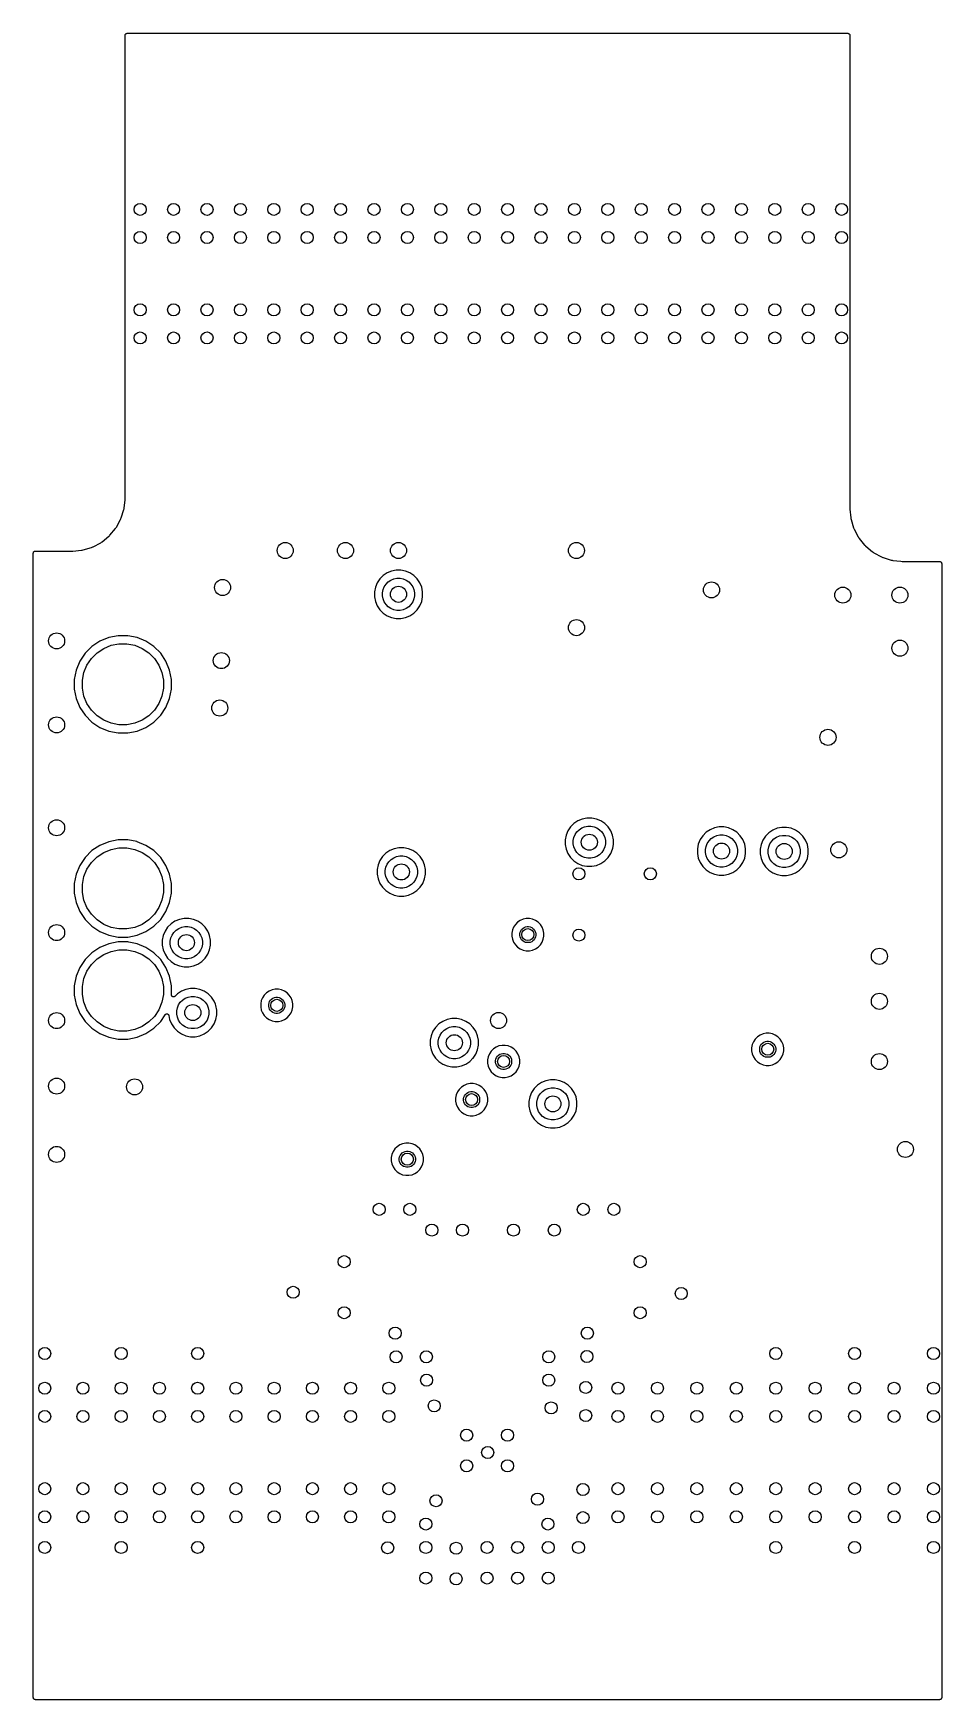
# Model space of a CAD drawing. Extents: x 5.16 to 6.05, y -3.88 to -2.25.
import ezdxf

# ---------------------------------------------------------------- set-up
doc = ezdxf.new("R2010")
doc.units = 0
doc.header["$MEASUREMENT"] = 0
doc.layers.add('BLACK', color=7, linetype='CONTINUOUS')

msp = doc.modelspace()

# ---------------------------------------------------------------- linework, layer by layer
at = {"layer": 'BLACK', "linetype": 'CONTINUOUS'}
for p, q in [((5.25116, -2.24805), (5.25118, -2.24787)), ((5.25116, -2.24806), (5.25116, -2.24805)), ((5.25116, -2.24807), (5.25116, -2.24806)), ((5.25116, -2.24806), (5.25116, -2.24806)), ((5.25116, -2.24808), (5.25116, -2.24807)), ((5.25116, -2.7022), (5.25116, -2.24808)), ((5.25118, -2.24787), (5.2512, -2.24768)), ((5.2512, -2.24767), (5.25126, -2.24749)), ((5.2512, -2.24768), (5.2512, -2.24767)), ((5.2512, -2.24768), (5.2512, -2.24768)), ((5.25126, -2.24749), (5.25131, -2.24732)), ((5.25131, -2.24731), (5.25132, -2.2473)), ((5.25131, -2.24732), (5.25131, -2.24731)), ((5.25132, -2.2473), (5.25141, -2.24714)), ((5.25141, -2.24714), (5.25149, -2.24698)), ((5.25149, -2.24698), (5.2515, -2.24697)), ((5.2515, -2.24697), (5.25162, -2.24683)), ((5.2515, -2.24697), (5.2515, -2.24697)), ((5.25162, -2.24683), (5.25174, -2.24668)), ((5.25174, -2.24668), (5.25175, -2.24667)), ((5.25174, -2.24668), (5.25174, -2.24668)), ((5.25175, -2.24667), (5.25189, -2.24656)), ((5.25189, -2.24656), (5.25204, -2.24644)), ((5.25204, -2.24644), (5.25205, -2.24643)), ((5.25204, -2.24644), (5.25204, -2.24644)), ((5.25205, -2.24643), (5.25221, -2.24635)), ((5.25221, -2.24635), (5.25238, -2.24626)), ((5.25238, -2.24626), (5.25239, -2.24625)), ((5.25238, -2.24626), (5.25238, -2.24626)), ((5.25239, -2.24625), (5.25256, -2.2462)), ((5.25256, -2.2462), (5.25274, -2.24615)), ((5.25274, -2.24615), (5.25275, -2.24615)), ((5.25275, -2.24615), (5.25276, -2.24615)), ((5.25276, -2.24615), (5.25294, -2.24613)), ((5.25294, -2.24613), (5.25313, -2.24611)), ((5.25313, -2.24611), (5.95935, -2.24611)), ((5.95935, -2.24611), (5.95936, -2.24611)), ((5.95936, -2.24611), (5.95936, -2.24611)), ((5.95936, -2.24611), (5.95936, -2.24611)), ((5.95936, -2.24611), (5.95937, -2.24611)), ((5.95937, -2.24611), (5.95956, -2.24613)), ((5.95956, -2.24613), (5.95974, -2.24615)), ((5.95974, -2.24615), (5.95975, -2.24615)), ((5.95975, -2.24615), (5.95976, -2.24615)), ((5.95976, -2.24615), (5.95993, -2.24621)), ((5.95993, -2.24621), (5.96011, -2.24626)), ((5.96011, -2.24626), (5.96012, -2.24627)), ((5.96012, -2.24627), (5.96012, -2.24627)), ((5.96012, -2.24627), (5.96028, -2.24636)), ((5.96028, -2.24636), (5.96045, -2.24645)), ((5.96045, -2.24645), (5.96045, -2.24645)), ((5.96045, -2.24645), (5.96046, -2.24645)), ((5.96046, -2.24645), (5.9606, -2.24657)), ((5.9606, -2.24657), (5.96074, -2.24669)), ((5.96074, -2.24669), (5.96075, -2.2467)), ((5.96075, -2.2467), (5.96075, -2.2467)), ((5.96075, -2.2467), (5.96087, -2.24684)), ((5.96087, -2.24684), (5.96099, -2.24699)), ((5.96099, -2.24699), (5.96099, -2.247)), ((5.96099, -2.247), (5.96099, -2.247)), ((5.96099, -2.247), (5.96108, -2.24716)), ((5.96108, -2.24716), (5.96117, -2.24733)), ((5.96117, -2.24733), (5.96117, -2.24734)), ((5.96117, -2.24734), (5.96117, -2.24734)), ((5.96117, -2.24734), (5.96122, -2.24752)), ((5.96122, -2.24752), (5.96128, -2.2477)), ((5.96128, -2.2477), (5.96128, -2.2477)), ((5.96128, -2.2477), (5.96128, -2.24771)), ((5.96128, -2.24771), (5.9613, -2.24789)), ((5.9613, -2.24789), (5.96132, -2.24808)), ((5.96132, -2.24808), (5.96132, -2.71124)), ((5.25021, -2.7112), (5.25102, -2.70358)), ((5.25102, -2.70355), (5.25103, -2.70349)), ((5.25102, -2.70358), (5.25102, -2.70355)), ((5.25103, -2.70349), (5.25116, -2.7022)), ((5.24265, -2.72991), (5.2467, -2.72243)), ((5.2467, -2.72243), (5.24701, -2.7217)), ((5.24701, -2.7217), (5.24702, -2.72167)), ((5.24702, -2.72167), (5.24733, -2.72095)), ((5.24702, -2.72167), (5.24702, -2.72167)), ((5.24733, -2.72095), (5.24734, -2.72093)), ((5.24734, -2.72093), (5.24987, -2.7128)), ((5.24987, -2.7128), (5.25003, -2.71203)), ((5.25003, -2.712), (5.2502, -2.71123)), ((5.25003, -2.71203), (5.25003, -2.712)), ((5.25003, -2.712), (5.25003, -2.712)), ((5.2502, -2.71123), (5.25021, -2.7112)), ((5.96132, -2.71125), (5.96131, -2.71153)), ((5.96131, -2.71153), (5.96132, -2.71154)), ((5.96132, -2.71124), (5.96132, -2.71125)), ((5.96132, -2.71125), (5.96132, -2.71125)), ((5.96132, -2.71154), (5.96132, -2.71165)), ((5.96132, -2.71165), (5.96134, -2.71192)), ((5.96134, -2.71192), (5.96134, -2.71195)), ((5.96134, -2.71195), (5.96134, -2.71205)), ((5.96134, -2.71205), (5.96135, -2.71215)), ((5.96135, -2.71215), (5.96135, -2.71231)), ((5.96135, -2.71231), (5.96135, -2.71234)), ((5.96135, -2.71234), (5.96217, -2.7208)), ((5.96217, -2.7208), (5.96233, -2.72159)), ((5.96233, -2.72159), (5.96233, -2.72161)), ((5.96233, -2.72161), (5.96233, -2.72161)), ((5.96233, -2.72161), (5.96247, -2.72239)), ((5.96247, -2.72239), (5.96248, -2.72242)), ((5.96248, -2.72242), (5.96493, -2.73056)), ((5.22853, -2.74432), (5.23512, -2.73895)), ((5.23512, -2.73895), (5.23569, -2.73839)), ((5.23569, -2.73839), (5.23571, -2.73837)), ((5.23571, -2.73837), (5.23628, -2.73783)), ((5.23628, -2.73783), (5.23629, -2.7378)), ((5.23629, -2.7378), (5.24172, -2.73126)), ((5.24172, -2.73126), (5.24217, -2.7306)), ((5.24217, -2.7306), (5.24218, -2.73058)), ((5.24218, -2.73058), (5.24263, -2.72993)), ((5.24263, -2.72993), (5.24265, -2.72991)), ((5.96493, -2.73056), (5.96523, -2.73129)), ((5.96523, -2.73129), (5.96524, -2.73132)), ((5.96524, -2.73132), (5.96524, -2.73132)), ((5.96524, -2.73132), (5.96553, -2.73205)), ((5.96553, -2.73205), (5.96554, -2.73208)), ((5.96554, -2.73208), (5.96953, -2.73959)), ((5.96953, -2.73959), (5.96997, -2.74025)), ((5.96997, -2.74025), (5.96998, -2.74027)), ((5.96998, -2.74027), (5.97041, -2.74094)), ((5.97041, -2.74094), (5.97043, -2.74096)), ((5.97043, -2.74096), (5.97579, -2.74755)), ((5.16116, -2.75537), (5.16118, -2.75519)), ((5.16116, -2.75539), (5.16116, -2.75537)), ((5.16116, -2.75539), (5.16116, -2.75539)), ((5.16116, -2.75539), (5.16116, -2.75539)), ((5.16116, -2.7554), (5.16116, -2.75539)), ((5.16116, -3.87694), (5.16116, -2.7554)), ((5.16118, -2.75519), (5.1612, -2.75501)), ((5.1612, -2.75499), (5.16126, -2.75481)), ((5.1612, -2.755), (5.1612, -2.75499)), ((5.1612, -2.75501), (5.1612, -2.755)), ((5.16126, -2.75481), (5.16131, -2.75464)), ((5.16131, -2.75464), (5.16131, -2.75463)), ((5.16131, -2.75463), (5.16132, -2.75463)), ((5.16132, -2.75463), (5.16141, -2.75446)), ((5.16141, -2.75446), (5.16149, -2.7543)), ((5.16149, -2.7543), (5.1615, -2.7543)), ((5.1615, -2.75429), (5.16162, -2.75415)), ((5.1615, -2.7543), (5.1615, -2.75429)), ((5.16162, -2.75415), (5.16174, -2.754)), ((5.16174, -2.754), (5.16175, -2.75399)), ((5.16174, -2.754), (5.16174, -2.754)), ((5.16175, -2.75399), (5.16189, -2.75388)), ((5.16189, -2.75388), (5.16204, -2.75376)), ((5.16204, -2.75376), (5.16205, -2.75375)), ((5.16204, -2.75376), (5.16204, -2.75376)), ((5.16205, -2.75375), (5.16221, -2.75367)), ((5.16221, -2.75367), (5.16238, -2.75358)), ((5.16238, -2.75358), (5.16238, -2.75358)), ((5.16238, -2.75358), (5.16239, -2.75358)), ((5.16239, -2.75358), (5.16256, -2.75352)), ((5.16256, -2.75352), (5.16274, -2.75347)), ((5.16274, -2.75347), (5.16275, -2.75347)), ((5.16275, -2.75347), (5.16276, -2.75347)), ((5.16276, -2.75347), (5.16294, -2.75345)), ((5.16294, -2.75345), (5.16313, -2.75343)), ((5.16313, -2.75343), (5.19881, -2.75343)), ((5.19881, -2.75343), (5.19882, -2.75343)), ((5.19882, -2.75343), (5.19882, -2.75343)), ((5.19882, -2.75343), (5.1991, -2.75343)), ((5.1991, -2.75343), (5.19911, -2.75343)), ((5.19911, -2.75343), (5.19922, -2.75343)), ((5.19922, -2.75343), (5.19949, -2.7534)), ((5.19949, -2.7534), (5.19952, -2.7534)), ((5.19952, -2.7534), (5.19962, -2.7534)), ((5.19962, -2.7534), (5.19972, -2.7534)), ((5.19972, -2.7534), (5.19988, -2.7534)), ((5.19988, -2.7534), (5.19991, -2.7534)), ((5.19991, -2.7534), (5.20837, -2.75257)), ((5.20837, -2.75257), (5.20915, -2.75242)), ((5.20915, -2.75242), (5.20918, -2.75242)), ((5.20918, -2.75242), (5.20996, -2.75227)), ((5.20918, -2.75242), (5.20918, -2.75242)), ((5.20996, -2.75227), (5.20998, -2.75227)), ((5.20998, -2.75227), (5.21813, -2.74982)), ((5.21813, -2.74982), (5.21886, -2.74952)), ((5.21886, -2.74952), (5.21889, -2.74951)), ((5.21889, -2.74951), (5.21962, -2.74922)), ((5.21889, -2.74951), (5.21889, -2.74951)), ((5.21962, -2.74922), (5.21965, -2.7492)), ((5.21965, -2.7492), (5.22716, -2.74522)), ((5.22716, -2.74522), (5.22782, -2.74478)), ((5.22782, -2.74478), (5.22784, -2.74476)), ((5.22784, -2.74476), (5.22851, -2.74434)), ((5.22851, -2.74434), (5.22853, -2.74432)), ((5.97579, -2.74755), (5.97635, -2.74812)), ((5.97635, -2.74812), (5.97637, -2.74814)), ((5.97637, -2.74814), (5.97692, -2.74871)), ((5.97692, -2.74871), (5.97694, -2.74873)), ((5.97694, -2.74873), (5.98349, -2.75415)), ((5.98349, -2.75415), (5.98415, -2.7546)), ((5.98415, -2.7546), (5.98417, -2.75461)), ((5.98417, -2.75461), (5.98482, -2.75506)), ((5.98482, -2.75506), (5.98484, -2.75508)), ((5.98484, -2.75508), (5.99232, -2.75913)), ((5.99232, -2.75913), (5.99305, -2.75944)), ((5.50784, -2.77486), (5.50397, -2.77745)), ((5.51214, -2.77308), (5.50784, -2.77486)), ((5.51671, -2.77217), (5.51214, -2.77308)), ((5.52136, -2.77217), (5.51671, -2.77217)), ((5.52592, -2.77308), (5.52136, -2.77217)), ((5.53022, -2.77486), (5.52592, -2.77308)), ((5.53409, -2.77745), (5.53022, -2.77486)), ((5.99305, -2.75944), (5.99307, -2.75945)), ((5.99307, -2.75945), (5.99307, -2.75945)), ((5.99307, -2.75945), (5.9938, -2.75977)), ((5.9938, -2.75977), (5.99382, -2.75977)), ((5.99382, -2.75977), (6.00194, -2.7623)), ((6.00194, -2.7623), (6.00272, -2.76246)), ((6.00272, -2.76246), (6.00275, -2.76246)), ((6.00275, -2.76246), (6.00275, -2.76246)), ((6.00275, -2.76246), (6.00352, -2.76263)), ((6.00352, -2.76263), (6.00354, -2.76264)), ((6.00354, -2.76264), (6.01117, -2.76345)), ((6.01117, -2.76345), (6.0112, -2.76345)), ((6.0112, -2.76345), (6.01126, -2.76346)), ((6.01126, -2.76346), (6.01254, -2.76359)), ((6.01254, -2.76359), (6.04935, -2.76359)), ((6.04935, -2.76359), (6.04936, -2.76359)), ((6.04936, -2.76359), (6.04936, -2.76359)), ((6.04936, -2.76359), (6.04936, -2.76359)), ((6.04936, -2.76359), (6.04937, -2.76359)), ((6.04937, -2.76359), (6.04956, -2.76361)), ((6.04956, -2.76361), (6.04974, -2.76363)), ((6.04974, -2.76363), (6.04975, -2.76363)), ((6.04975, -2.76363), (6.04976, -2.76363)), ((6.04976, -2.76363), (6.04993, -2.76369)), ((6.04993, -2.76369), (6.05011, -2.76374)), ((6.05011, -2.76374), (6.05012, -2.76375)), ((6.05012, -2.76375), (6.05012, -2.76375)), ((6.05012, -2.76375), (6.05028, -2.76384)), ((6.05028, -2.76384), (6.05045, -2.76393)), ((6.05045, -2.76393), (6.05045, -2.76393)), ((6.05045, -2.76393), (6.05046, -2.76393)), ((6.05046, -2.76393), (6.0506, -2.76405)), ((6.0506, -2.76405), (6.05074, -2.76417)), ((6.05074, -2.76417), (6.05075, -2.76418)), ((6.05075, -2.76418), (6.05075, -2.76418)), ((6.05075, -2.76418), (6.05087, -2.76432)), ((6.05087, -2.76432), (6.05099, -2.76447)), ((6.05099, -2.76447), (6.05099, -2.76448)), ((6.05099, -2.76448), (6.05099, -2.76448)), ((6.05099, -2.76448), (6.05108, -2.76465)), ((6.05108, -2.76465), (6.05117, -2.76481)), ((6.05117, -2.76481), (6.05117, -2.76482)), ((6.05117, -2.76482), (6.05117, -2.76482)), ((6.05117, -2.76482), (6.05122, -2.765)), ((6.05122, -2.765), (6.05128, -2.76518)), ((6.05128, -2.76518), (6.05128, -2.76518)), ((6.05128, -2.76518), (6.05128, -2.76519)), ((6.05128, -2.76519), (6.0513, -2.76537)), ((6.0513, -2.76537), (6.05132, -2.76556)), ((6.05132, -2.76556), (6.05132, -3.87694)), ((5.49632, -2.7889), (5.49541, -2.79347)), ((5.4981, -2.78461), (5.49632, -2.7889)), ((5.50068, -2.78074), (5.4981, -2.78461)), ((5.50397, -2.77745), (5.50068, -2.78074)), ((5.50328, -2.79424), (5.50389, -2.7912)), ((5.50389, -2.7912), (5.50508, -2.78834)), ((5.50508, -2.78834), (5.5068, -2.78576)), ((5.5068, -2.78576), (5.50899, -2.78356)), ((5.50899, -2.78356), (5.51157, -2.78184)), ((5.51157, -2.78184), (5.51444, -2.78065)), ((5.51444, -2.78065), (5.51748, -2.78005)), ((5.51748, -2.78005), (5.52058, -2.78005)), ((5.52058, -2.78005), (5.52363, -2.78065)), ((5.52363, -2.78065), (5.52649, -2.78184)), ((5.52649, -2.78184), (5.52907, -2.78356)), ((5.52907, -2.78356), (5.53126, -2.78576)), ((5.53126, -2.78576), (5.53299, -2.78834)), ((5.53299, -2.78834), (5.53417, -2.7912)), ((5.53738, -2.78074), (5.53409, -2.77745)), ((5.53417, -2.7912), (5.53478, -2.79424)), ((5.53997, -2.78461), (5.53738, -2.78074)), ((5.54175, -2.78891), (5.53997, -2.78461)), ((5.54265, -2.79347), (5.54175, -2.78891)), ((5.49541, -2.79347), (5.49541, -2.79812)), ((5.49541, -2.79812), (5.49632, -2.80269)), ((5.49632, -2.80269), (5.4981, -2.80698)), ((5.4981, -2.80698), (5.50068, -2.81085)), ((5.50328, -2.79735), (5.50328, -2.79424)), ((5.50389, -2.80039), (5.50328, -2.79735)), ((5.50508, -2.80325), (5.50389, -2.80039)), ((5.5068, -2.80583), (5.50508, -2.80325)), ((5.50899, -2.80803), (5.5068, -2.80583)), ((5.51157, -2.80975), (5.50899, -2.80803)), ((5.52907, -2.80803), (5.52649, -2.80975)), ((5.53126, -2.80583), (5.52907, -2.80803)), ((5.53299, -2.80325), (5.53126, -2.80583)), ((5.53417, -2.80039), (5.53299, -2.80325)), ((5.53478, -2.79735), (5.53417, -2.80039)), ((5.53478, -2.79424), (5.53478, -2.79735)), ((5.53738, -2.81085), (5.53997, -2.80698)), ((5.53997, -2.80698), (5.54175, -2.80269)), ((5.54175, -2.80269), (5.54265, -2.79812)), ((5.54265, -2.79812), (5.54265, -2.79347)), ((5.50068, -2.81085), (5.50397, -2.81414)), ((5.50397, -2.81414), (5.50784, -2.81673)), ((5.50784, -2.81673), (5.51214, -2.81851)), ((5.51444, -2.81094), (5.51157, -2.80975)), ((5.51214, -2.81851), (5.51671, -2.81942)), ((5.51748, -2.81154), (5.51444, -2.81094)), ((5.51671, -2.81942), (5.52136, -2.81942)), ((5.52058, -2.81154), (5.51748, -2.81154)), ((5.52363, -2.81094), (5.52058, -2.81154)), ((5.52136, -2.81942), (5.52592, -2.81851)), ((5.52649, -2.80975), (5.52363, -2.81094)), ((5.52592, -2.81851), (5.53022, -2.81673)), ((5.53022, -2.81673), (5.53409, -2.81414)), ((5.53409, -2.81414), (5.53738, -2.81085)), ((5.23506, -2.83818), (5.22639, -2.84177)), ((5.24426, -2.83635), (5.23506, -2.83818)), ((5.25365, -2.83635), (5.24426, -2.83635)), ((5.26285, -2.83818), (5.25365, -2.83635)), ((5.27152, -2.84177), (5.26285, -2.83818)), ((5.21195, -2.85362), (5.20674, -2.86142)), ((5.21859, -2.84698), (5.21195, -2.85362)), ((5.21807, -2.85864), (5.22361, -2.8531)), ((5.22639, -2.84177), (5.21859, -2.84698)), ((5.22361, -2.8531), (5.23012, -2.84875)), ((5.23012, -2.84875), (5.23735, -2.84575)), ((5.23735, -2.84575), (5.24504, -2.84422)), ((5.24504, -2.84422), (5.25287, -2.84422)), ((5.25287, -2.84422), (5.26055, -2.84575)), ((5.26055, -2.84575), (5.26779, -2.84875)), ((5.26779, -2.84875), (5.2743, -2.8531)), ((5.27932, -2.84698), (5.27152, -2.84177)), ((5.2743, -2.8531), (5.27984, -2.85864)), ((5.28596, -2.85362), (5.27932, -2.84698)), ((5.29117, -2.86142), (5.28596, -2.85362)), ((5.20315, -2.87009), (5.20132, -2.87929)), ((5.20674, -2.86142), (5.20315, -2.87009)), ((5.20919, -2.88007), (5.21072, -2.87239)), ((5.21072, -2.87239), (5.21371, -2.86515)), ((5.21371, -2.86515), (5.21807, -2.85864)), ((5.27984, -2.85864), (5.28419, -2.86515)), ((5.28419, -2.86515), (5.28719, -2.87239)), ((5.28719, -2.87239), (5.28872, -2.88007)), ((5.29476, -2.87009), (5.29117, -2.86142)), ((5.29659, -2.87929), (5.29476, -2.87009)), ((5.20132, -2.87929), (5.20132, -2.88868)), ((5.20132, -2.88868), (5.20315, -2.89788)), ((5.20919, -2.8879), (5.20919, -2.88007)), ((5.21072, -2.89558), (5.20919, -2.8879)), ((5.28872, -2.8879), (5.28719, -2.89558)), ((5.28872, -2.88007), (5.28872, -2.8879)), ((5.29476, -2.89788), (5.29659, -2.88868)), ((5.29659, -2.88868), (5.29659, -2.87929)), ((5.20315, -2.89788), (5.20674, -2.90655)), ((5.21371, -2.90282), (5.21072, -2.89558)), ((5.21807, -2.90933), (5.21371, -2.90282)), ((5.28419, -2.90282), (5.27984, -2.90933)), ((5.28719, -2.89558), (5.28419, -2.90282)), ((5.29117, -2.90655), (5.29476, -2.89788)), ((5.20674, -2.90655), (5.21195, -2.91435)), ((5.21195, -2.91435), (5.21859, -2.92099)), ((5.22361, -2.91487), (5.21807, -2.90933)), ((5.21859, -2.92099), (5.22639, -2.9262)), ((5.23012, -2.91922), (5.22361, -2.91487)), ((5.23735, -2.92222), (5.23012, -2.91922)), ((5.24504, -2.92375), (5.23735, -2.92222)), ((5.26055, -2.92222), (5.25287, -2.92375)), ((5.26779, -2.91922), (5.26055, -2.92222)), ((5.2743, -2.91487), (5.26779, -2.91922)), ((5.27152, -2.9262), (5.27932, -2.92099)), ((5.27984, -2.90933), (5.2743, -2.91487)), ((5.27932, -2.92099), (5.28596, -2.91435)), ((5.28596, -2.91435), (5.29117, -2.90655)), ((5.22639, -2.9262), (5.23506, -2.92979)), ((5.23506, -2.92979), (5.24426, -2.93162)), ((5.24426, -2.93162), (5.25365, -2.93162)), ((5.25287, -2.92375), (5.24504, -2.92375)), ((5.25365, -2.93162), (5.26285, -2.92979)), ((5.26285, -2.92979), (5.27152, -2.9262)), ((5.69098, -3.02036), (5.68769, -3.02365)), ((5.69485, -3.01778), (5.69098, -3.02036)), ((5.69915, -3.01599), (5.69485, -3.01778)), ((5.70371, -3.01509), (5.69915, -3.01599)), ((5.70837, -3.01509), (5.70371, -3.01509)), ((5.71293, -3.01599), (5.70837, -3.01509)), ((5.71723, -3.01778), (5.71293, -3.01599)), ((5.7211, -3.02036), (5.71723, -3.01778)), ((5.72439, -3.02365), (5.7211, -3.02036)), ((5.24426, -3.03635), (5.23506, -3.03818)), ((5.25365, -3.03635), (5.24426, -3.03635)), ((5.26255, -3.03812), (5.25365, -3.03635)), ((5.68333, -3.03182), (5.68242, -3.03638)), ((5.68242, -3.03638), (5.68242, -3.04104)), ((5.68511, -3.02752), (5.68333, -3.03182)), ((5.68769, -3.02365), (5.68511, -3.02752)), ((5.69029, -3.03716), (5.6909, -3.03412)), ((5.6909, -3.03412), (5.69208, -3.03125)), ((5.69208, -3.03125), (5.69381, -3.02867)), ((5.69381, -3.02867), (5.696, -3.02648)), ((5.696, -3.02648), (5.69858, -3.02475)), ((5.69858, -3.02475), (5.70145, -3.02357)), ((5.70145, -3.02357), (5.70449, -3.02296)), ((5.70449, -3.02296), (5.70759, -3.02296)), ((5.70759, -3.02296), (5.71063, -3.02357)), ((5.71063, -3.02357), (5.7135, -3.02475)), ((5.7135, -3.02475), (5.71608, -3.02648)), ((5.71608, -3.02648), (5.71827, -3.02867)), ((5.71827, -3.02867), (5.72, -3.03125)), ((5.72, -3.03125), (5.72118, -3.03412)), ((5.72118, -3.03412), (5.72179, -3.03716)), ((5.72697, -3.02752), (5.72439, -3.02365)), ((5.72875, -3.03182), (5.72697, -3.02752)), ((5.72966, -3.03638), (5.72875, -3.03182)), ((5.72966, -3.04104), (5.72966, -3.03638)), ((5.81463, -3.03618), (5.81285, -3.04048)), ((5.81722, -3.03231), (5.81463, -3.03618)), ((5.82051, -3.02902), (5.81722, -3.03231)), ((5.82438, -3.02644), (5.82051, -3.02902)), ((5.82334, -3.03733), (5.82553, -3.03514)), ((5.82868, -3.02466), (5.82438, -3.02644)), ((5.82553, -3.03514), (5.82811, -3.03341)), ((5.82811, -3.03341), (5.83097, -3.03223)), ((5.83324, -3.02375), (5.82868, -3.02466)), ((5.83097, -3.03223), (5.83402, -3.03162)), ((5.83789, -3.02375), (5.83324, -3.02375)), ((5.83402, -3.03162), (5.83712, -3.03162)), ((5.83712, -3.03162), (5.84016, -3.03223)), ((5.84246, -3.02466), (5.83789, -3.02375)), ((5.84016, -3.03223), (5.84303, -3.03341)), ((5.84676, -3.02644), (5.84246, -3.02466)), ((5.84303, -3.03341), (5.84561, -3.03514)), ((5.84561, -3.03514), (5.8478, -3.03733)), ((5.85063, -3.02902), (5.84676, -3.02644)), ((5.85392, -3.03231), (5.85063, -3.02902)), ((5.8565, -3.03618), (5.85392, -3.03231)), ((5.85828, -3.04048), (5.8565, -3.03618)), ((5.87605, -3.03657), (5.87427, -3.04087)), ((5.87864, -3.03271), (5.87605, -3.03657)), ((5.88193, -3.02942), (5.87864, -3.03271)), ((5.8858, -3.02683), (5.88193, -3.02942)), ((5.88475, -3.03773), (5.88695, -3.03553)), ((5.89009, -3.02505), (5.8858, -3.02683)), ((5.88695, -3.03553), (5.88953, -3.03381)), ((5.88953, -3.03381), (5.89239, -3.03262)), ((5.89466, -3.02414), (5.89009, -3.02505)), ((5.89239, -3.03262), (5.89543, -3.03202)), ((5.89931, -3.02414), (5.89466, -3.02414)), ((5.89543, -3.03202), (5.89854, -3.03202)), ((5.89854, -3.03202), (5.90158, -3.03262)), ((5.90387, -3.02505), (5.89931, -3.02414)), ((5.90158, -3.03262), (5.90444, -3.03381)), ((5.90817, -3.02683), (5.90387, -3.02505)), ((5.90444, -3.03381), (5.90702, -3.03553)), ((5.90702, -3.03553), (5.90922, -3.03773)), ((5.91204, -3.02942), (5.90817, -3.02683)), ((5.91533, -3.03271), (5.91204, -3.02942)), ((5.91792, -3.03657), (5.91533, -3.03271)), ((5.9197, -3.04087), (5.91792, -3.03657)), ((5.21859, -3.04698), (5.21195, -3.05362)), ((5.21807, -3.05864), (5.22361, -3.0531)), ((5.22639, -3.04177), (5.21859, -3.04698)), ((5.22361, -3.0531), (5.23012, -3.04875)), ((5.23506, -3.03818), (5.22639, -3.04177)), ((5.23012, -3.04875), (5.23735, -3.04575)), ((5.23735, -3.04575), (5.24504, -3.04422)), ((5.24504, -3.04422), (5.25287, -3.04422)), ((5.25287, -3.04422), (5.26055, -3.04575)), ((5.26055, -3.04575), (5.26779, -3.04875)), ((5.26256, -3.03812), (5.26255, -3.03812)), ((5.26285, -3.03818), (5.26256, -3.03812)), ((5.27152, -3.04177), (5.26285, -3.03818)), ((5.26779, -3.04875), (5.2743, -3.0531)), ((5.27932, -3.04698), (5.27152, -3.04177)), ((5.2743, -3.0531), (5.27984, -3.05864)), ((5.28596, -3.05362), (5.27932, -3.04698)), ((5.50344, -3.05278), (5.50085, -3.05665)), ((5.50673, -3.04949), (5.50344, -3.05278)), ((5.5106, -3.04691), (5.50673, -3.04949)), ((5.5149, -3.04513), (5.5106, -3.04691)), ((5.51433, -3.05389), (5.51719, -3.0527)), ((5.51946, -3.04422), (5.5149, -3.04513)), ((5.51719, -3.0527), (5.52024, -3.05209)), ((5.52411, -3.04422), (5.51946, -3.04422)), ((5.52024, -3.05209), (5.52334, -3.05209)), ((5.52334, -3.05209), (5.52638, -3.0527)), ((5.52868, -3.04513), (5.52411, -3.04422)), ((5.52638, -3.0527), (5.52925, -3.05389)), ((5.53298, -3.04691), (5.52868, -3.04513)), ((5.53685, -3.04949), (5.53298, -3.04691)), ((5.54014, -3.05278), (5.53685, -3.04949)), ((5.54272, -3.05665), (5.54014, -3.05278)), ((5.68242, -3.04104), (5.68333, -3.0456)), ((5.68333, -3.0456), (5.68511, -3.0499)), ((5.68511, -3.0499), (5.68769, -3.05377)), ((5.69029, -3.04026), (5.69029, -3.03716)), ((5.6909, -3.0433), (5.69029, -3.04026)), ((5.69208, -3.04617), (5.6909, -3.0433)), ((5.69381, -3.04875), (5.69208, -3.04617)), ((5.696, -3.05094), (5.69381, -3.04875)), ((5.69858, -3.05266), (5.696, -3.05094)), ((5.70145, -3.05385), (5.69858, -3.05266)), ((5.7135, -3.05266), (5.71063, -3.05385)), ((5.71608, -3.05094), (5.7135, -3.05266)), ((5.71827, -3.04875), (5.71608, -3.05094)), ((5.72, -3.04617), (5.71827, -3.04875)), ((5.72118, -3.0433), (5.72, -3.04617)), ((5.72179, -3.04026), (5.72118, -3.0433)), ((5.72179, -3.03716), (5.72179, -3.04026)), ((5.72439, -3.05377), (5.72697, -3.0499)), ((5.72697, -3.0499), (5.72875, -3.0456)), ((5.72875, -3.0456), (5.72898, -3.04447)), ((5.72898, -3.04446), (5.72966, -3.04104)), ((5.72898, -3.04447), (5.72898, -3.04446)), ((5.81285, -3.04048), (5.81195, -3.04504)), ((5.81195, -3.04504), (5.81195, -3.0497)), ((5.81195, -3.0497), (5.81285, -3.05426)), ((5.81982, -3.04582), (5.82042, -3.04278)), ((5.81982, -3.04892), (5.81982, -3.04582)), ((5.82042, -3.05196), (5.81982, -3.04892)), ((5.82042, -3.04278), (5.82161, -3.03991)), ((5.82161, -3.05483), (5.82042, -3.05196)), ((5.82161, -3.03991), (5.82334, -3.03733)), ((5.8478, -3.03733), (5.84952, -3.03991)), ((5.84952, -3.03991), (5.85071, -3.04278)), ((5.85071, -3.05196), (5.84952, -3.05483)), ((5.85071, -3.04278), (5.85132, -3.04582)), ((5.85132, -3.04892), (5.85071, -3.05196)), ((5.85132, -3.04582), (5.85132, -3.04892)), ((5.85919, -3.04504), (5.85828, -3.04048)), ((5.85828, -3.05426), (5.85919, -3.0497)), ((5.85919, -3.0497), (5.85919, -3.04504)), ((5.87427, -3.04087), (5.87336, -3.04544)), ((5.87336, -3.04544), (5.87336, -3.05009)), ((5.87336, -3.05009), (5.87427, -3.05465)), ((5.88124, -3.04621), (5.88184, -3.04317)), ((5.88124, -3.04931), (5.88124, -3.04621)), ((5.88184, -3.05236), (5.88124, -3.04931)), ((5.88184, -3.04317), (5.88303, -3.0403)), ((5.88303, -3.05522), (5.88184, -3.05236)), ((5.88303, -3.0403), (5.88475, -3.03773)), ((5.90922, -3.03773), (5.91094, -3.0403)), ((5.91094, -3.0403), (5.91213, -3.04317)), ((5.91213, -3.05236), (5.91094, -3.05522)), ((5.91213, -3.04317), (5.91273, -3.04621)), ((5.91273, -3.04931), (5.91213, -3.05236)), ((5.91273, -3.04621), (5.91273, -3.04931)), ((5.92061, -3.04544), (5.9197, -3.04087)), ((5.9197, -3.05465), (5.92061, -3.05009)), ((5.92061, -3.05009), (5.92061, -3.04544)), ((5.20674, -3.06142), (5.20315, -3.07009)), ((5.21195, -3.05362), (5.20674, -3.06142)), ((5.21072, -3.07239), (5.21371, -3.06515)), ((5.21371, -3.06515), (5.21807, -3.05864)), ((5.27984, -3.05864), (5.28419, -3.06515)), ((5.28419, -3.06515), (5.28719, -3.07239)), ((5.29117, -3.06142), (5.28596, -3.05362)), ((5.2931, -3.06608), (5.29117, -3.06142)), ((5.29476, -3.07009), (5.2931, -3.06608)), ((5.49907, -3.06095), (5.49817, -3.06552)), ((5.49817, -3.06552), (5.49817, -3.07017)), ((5.50085, -3.05665), (5.49907, -3.06095)), ((5.50604, -3.06629), (5.50664, -3.06325)), ((5.50604, -3.06939), (5.50604, -3.06629)), ((5.50664, -3.07244), (5.50604, -3.06939)), ((5.50664, -3.06325), (5.50783, -3.06038)), ((5.50783, -3.06038), (5.50956, -3.0578)), ((5.50956, -3.0578), (5.51175, -3.05561)), ((5.51175, -3.05561), (5.51433, -3.05389)), ((5.52925, -3.05389), (5.53183, -3.05561)), ((5.53183, -3.05561), (5.53402, -3.0578)), ((5.53402, -3.0578), (5.53574, -3.06038)), ((5.53574, -3.06038), (5.53693, -3.06325)), ((5.53693, -3.06325), (5.53754, -3.06629)), ((5.53754, -3.06939), (5.53693, -3.07244)), ((5.53754, -3.06629), (5.53754, -3.06939)), ((5.5445, -3.06095), (5.54272, -3.05665)), ((5.54541, -3.06552), (5.5445, -3.06095)), ((5.54541, -3.07017), (5.54541, -3.06552)), ((5.68769, -3.05377), (5.69098, -3.05706)), ((5.69098, -3.05706), (5.69485, -3.05964)), ((5.69485, -3.05964), (5.69915, -3.06142)), ((5.69915, -3.06142), (5.70371, -3.06233)), ((5.70449, -3.05446), (5.70145, -3.05385)), ((5.70371, -3.06233), (5.70837, -3.06233)), ((5.70759, -3.05446), (5.70449, -3.05446)), ((5.71063, -3.05385), (5.70759, -3.05446)), ((5.70837, -3.06233), (5.71293, -3.06142)), ((5.71293, -3.06142), (5.71723, -3.05964)), ((5.71723, -3.05964), (5.7211, -3.05706)), ((5.7211, -3.05706), (5.72439, -3.05377)), ((5.81285, -3.05426), (5.81463, -3.05856)), ((5.81463, -3.05856), (5.81722, -3.06243)), ((5.81722, -3.06243), (5.82051, -3.06572)), ((5.82051, -3.06572), (5.82438, -3.0683)), ((5.82334, -3.05741), (5.82161, -3.05483)), ((5.82553, -3.0596), (5.82334, -3.05741)), ((5.82438, -3.0683), (5.82868, -3.07008)), ((5.82811, -3.06133), (5.82553, -3.0596)), ((5.83097, -3.06251), (5.82811, -3.06133)), ((5.83402, -3.06312), (5.83097, -3.06251)), ((5.83712, -3.06312), (5.83402, -3.06312)), ((5.84016, -3.06251), (5.83712, -3.06312)), ((5.84303, -3.06133), (5.84016, -3.06251)), ((5.84246, -3.07008), (5.84676, -3.0683)), ((5.84561, -3.0596), (5.84303, -3.06133)), ((5.8478, -3.05741), (5.84561, -3.0596)), ((5.84676, -3.0683), (5.85063, -3.06572)), ((5.84952, -3.05483), (5.8478, -3.05741)), ((5.85063, -3.06572), (5.85392, -3.06243)), ((5.85392, -3.06243), (5.8565, -3.05856)), ((5.8565, -3.05856), (5.85828, -3.05426)), ((5.87427, -3.05465), (5.87605, -3.05895)), ((5.87605, -3.05895), (5.87864, -3.06282)), ((5.87864, -3.06282), (5.88193, -3.06611)), ((5.88193, -3.06611), (5.8858, -3.0687)), ((5.88475, -3.0578), (5.88303, -3.05522)), ((5.88695, -3.06), (5.88475, -3.0578)), ((5.8858, -3.0687), (5.89009, -3.07048)), ((5.88953, -3.06172), (5.88695, -3.06)), ((5.89239, -3.06291), (5.88953, -3.06172)), ((5.89543, -3.06351), (5.89239, -3.06291)), ((5.89854, -3.06351), (5.89543, -3.06351)), ((5.90158, -3.06291), (5.89854, -3.06351)), ((5.90444, -3.06172), (5.90158, -3.06291)), ((5.90387, -3.07048), (5.90817, -3.0687)), ((5.90702, -3.06), (5.90444, -3.06172)), ((5.90922, -3.0578), (5.90702, -3.06)), ((5.90817, -3.0687), (5.91204, -3.06611)), ((5.91094, -3.05522), (5.90922, -3.0578)), ((5.91204, -3.06611), (5.91533, -3.06282)), ((5.91533, -3.06282), (5.91792, -3.05895)), ((5.91792, -3.05895), (5.9197, -3.05465)), ((5.20315, -3.07009), (5.20132, -3.07929)), ((5.20132, -3.07929), (5.20132, -3.08868)), ((5.20919, -3.08007), (5.21072, -3.07239)), ((5.20919, -3.0879), (5.20919, -3.08007)), ((5.28719, -3.07239), (5.28872, -3.08007)), ((5.28872, -3.08007), (5.28872, -3.0879)), ((5.29659, -3.07929), (5.29476, -3.07009)), ((5.29659, -3.08868), (5.29659, -3.07929)), ((5.49817, -3.07017), (5.49907, -3.07473)), ((5.49907, -3.07473), (5.50085, -3.07903)), ((5.50085, -3.07903), (5.50344, -3.0829)), ((5.50344, -3.0829), (5.50673, -3.08619)), ((5.50783, -3.0753), (5.50664, -3.07244)), ((5.50956, -3.07788), (5.50783, -3.0753)), ((5.51175, -3.08007), (5.50956, -3.07788)), ((5.51433, -3.0818), (5.51175, -3.08007)), ((5.51719, -3.08299), (5.51433, -3.0818)), ((5.52024, -3.08359), (5.51719, -3.08299)), ((5.52334, -3.08359), (5.52024, -3.08359)), ((5.52638, -3.08299), (5.52334, -3.08359)), ((5.52925, -3.0818), (5.52638, -3.08299)), ((5.53183, -3.08007), (5.52925, -3.0818)), ((5.53402, -3.07788), (5.53183, -3.08007)), ((5.53574, -3.0753), (5.53402, -3.07788)), ((5.53693, -3.07244), (5.53574, -3.0753)), ((5.53685, -3.08619), (5.54014, -3.0829)), ((5.54014, -3.0829), (5.54272, -3.07903)), ((5.54272, -3.07903), (5.5445, -3.07473)), ((5.5445, -3.07473), (5.54541, -3.07017)), ((5.82868, -3.07008), (5.83324, -3.07099)), ((5.83324, -3.07099), (5.83789, -3.07099)), ((5.83789, -3.07099), (5.84246, -3.07008)), ((5.89009, -3.07048), (5.89466, -3.07139)), ((5.89466, -3.07139), (5.89931, -3.07139)), ((5.89931, -3.07139), (5.90387, -3.07048)), ((5.20132, -3.08868), (5.20315, -3.09788)), ((5.20315, -3.09788), (5.20674, -3.10655)), ((5.21072, -3.09558), (5.20919, -3.0879)), ((5.21371, -3.10282), (5.21072, -3.09558)), ((5.28719, -3.09558), (5.28419, -3.10282)), ((5.28872, -3.0879), (5.28719, -3.09558)), ((5.29117, -3.10655), (5.29476, -3.09788)), ((5.29476, -3.09788), (5.29659, -3.08868)), ((5.50673, -3.08619), (5.5106, -3.08878)), ((5.5106, -3.08878), (5.5149, -3.09056)), ((5.5149, -3.09056), (5.51946, -3.09146)), ((5.51946, -3.09146), (5.52411, -3.09146)), ((5.52411, -3.09146), (5.52868, -3.09056)), ((5.52868, -3.09056), (5.53298, -3.08878)), ((5.53298, -3.08878), (5.53685, -3.08619)), ((5.20674, -3.10655), (5.21195, -3.11435)), ((5.21195, -3.11435), (5.21859, -3.12099)), ((5.21807, -3.10933), (5.21371, -3.10282)), ((5.22361, -3.11487), (5.21807, -3.10933)), ((5.23012, -3.11922), (5.22361, -3.11487)), ((5.2743, -3.11487), (5.26779, -3.11922)), ((5.27984, -3.10933), (5.2743, -3.11487)), ((5.27932, -3.12099), (5.28596, -3.11435)), ((5.28419, -3.10282), (5.27984, -3.10933)), ((5.28596, -3.11435), (5.29117, -3.10655)), ((5.29997, -3.1162), (5.2961, -3.11879)), ((5.30427, -3.11442), (5.29997, -3.1162)), ((5.30883, -3.11351), (5.30427, -3.11442)), ((5.31348, -3.11351), (5.30883, -3.11351)), ((5.31805, -3.11442), (5.31348, -3.11351)), ((5.32235, -3.1162), (5.31805, -3.11442)), ((5.32622, -3.11879), (5.32235, -3.1162)), ((5.63576, -3.11703), (5.63357, -3.11922)), ((5.63834, -3.1153), (5.63576, -3.11703)), ((5.64121, -3.11412), (5.63834, -3.1153)), ((5.64425, -3.11351), (5.64121, -3.11412)), ((5.64735, -3.11351), (5.64425, -3.11351)), ((5.6504, -3.11412), (5.64735, -3.11351)), ((5.65326, -3.1153), (5.6504, -3.11412)), ((5.65584, -3.11703), (5.65326, -3.1153)), ((5.65804, -3.11922), (5.65584, -3.11703)), ((5.21859, -3.12099), (5.22639, -3.1262)), ((5.22639, -3.1262), (5.23506, -3.12979)), ((5.23735, -3.12222), (5.23012, -3.11922)), ((5.23506, -3.12979), (5.24426, -3.13162)), ((5.24504, -3.12375), (5.23735, -3.12222)), ((5.24426, -3.13162), (5.25365, -3.13162)), ((5.25287, -3.12375), (5.24504, -3.12375)), ((5.26055, -3.12222), (5.25287, -3.12375)), ((5.25365, -3.13162), (5.26285, -3.12979)), ((5.26779, -3.11922), (5.26055, -3.12222)), ((5.26285, -3.12979), (5.27152, -3.1262)), ((5.27152, -3.1262), (5.27932, -3.12099)), ((5.28844, -3.13024), (5.28754, -3.13481)), ((5.28754, -3.13481), (5.28754, -3.13946)), ((5.29022, -3.12594), (5.28844, -3.13024)), ((5.29281, -3.12208), (5.29022, -3.12594)), ((5.2961, -3.11879), (5.29281, -3.12208)), ((5.29541, -3.13558), (5.29602, -3.13254)), ((5.29602, -3.13254), (5.2972, -3.12967)), ((5.2972, -3.12967), (5.29893, -3.1271)), ((5.29893, -3.1271), (5.30112, -3.1249)), ((5.30112, -3.1249), (5.3037, -3.12318)), ((5.3037, -3.12318), (5.30656, -3.12199)), ((5.30656, -3.12199), (5.30961, -3.12139)), ((5.30961, -3.12139), (5.31271, -3.12139)), ((5.31271, -3.12139), (5.31575, -3.12199)), ((5.31575, -3.12199), (5.31862, -3.12318)), ((5.31862, -3.12318), (5.3212, -3.1249)), ((5.3212, -3.1249), (5.32339, -3.1271)), ((5.32339, -3.1271), (5.32511, -3.12967)), ((5.32511, -3.12967), (5.3263, -3.13254)), ((5.32951, -3.12208), (5.32622, -3.11879)), ((5.3263, -3.13254), (5.32691, -3.13558)), ((5.33209, -3.12594), (5.32951, -3.12208)), ((5.33305, -3.12827), (5.33209, -3.12594)), ((5.33387, -3.13024), (5.33305, -3.12827)), ((5.33478, -3.13481), (5.33387, -3.13024)), ((5.33478, -3.13946), (5.33478, -3.13481)), ((5.63066, -3.12467), (5.63006, -3.12771)), ((5.63006, -3.12771), (5.63006, -3.13081)), ((5.63006, -3.13081), (5.63066, -3.13385)), ((5.63185, -3.1218), (5.63066, -3.12467)), ((5.63066, -3.13385), (5.63185, -3.13672)), ((5.63357, -3.11922), (5.63185, -3.1218)), ((5.63793, -3.12848), (5.63823, -3.12696)), ((5.63793, -3.13004), (5.63793, -3.12848)), ((5.63823, -3.13156), (5.63793, -3.13004)), ((5.63823, -3.12696), (5.63883, -3.12553)), ((5.63883, -3.13299), (5.63823, -3.13156)), ((5.63883, -3.12553), (5.63969, -3.12424)), ((5.63969, -3.13428), (5.63883, -3.13299)), ((5.63969, -3.12424), (5.64078, -3.12314)), ((5.64078, -3.13538), (5.63969, -3.13428)), ((5.64078, -3.12314), (5.64207, -3.12228)), ((5.64207, -3.12228), (5.64351, -3.12169)), ((5.64351, -3.12169), (5.64503, -3.12139)), ((5.64503, -3.12139), (5.64658, -3.12139)), ((5.64658, -3.12139), (5.6481, -3.12169)), ((5.6481, -3.12169), (5.64953, -3.12228)), ((5.64953, -3.12228), (5.65082, -3.12314)), ((5.65082, -3.12314), (5.65192, -3.12424)), ((5.65192, -3.13428), (5.65082, -3.13538)), ((5.65192, -3.12424), (5.65278, -3.12553)), ((5.65278, -3.13299), (5.65192, -3.13428)), ((5.65278, -3.12553), (5.65337, -3.12696)), ((5.65337, -3.13156), (5.65278, -3.13299)), ((5.65337, -3.12696), (5.65368, -3.12848)), ((5.65368, -3.13004), (5.65337, -3.13156)), ((5.65368, -3.12848), (5.65368, -3.13004)), ((5.65976, -3.1218), (5.65804, -3.11922)), ((5.66095, -3.12467), (5.65976, -3.1218)), ((5.65976, -3.13672), (5.66095, -3.13385)), ((5.66155, -3.12771), (5.66095, -3.12467)), ((5.66095, -3.13385), (5.66155, -3.13081)), ((5.66155, -3.13081), (5.66155, -3.12771)), ((5.21859, -3.14698), (5.21195, -3.15362)), ((5.22639, -3.14177), (5.21859, -3.14698)), ((5.22361, -3.1531), (5.23012, -3.14875)), ((5.23506, -3.13818), (5.22639, -3.14177)), ((5.23012, -3.14875), (5.23735, -3.14575)), ((5.24426, -3.13635), (5.23506, -3.13818)), ((5.23735, -3.14575), (5.24504, -3.14422)), ((5.25365, -3.13635), (5.24426, -3.13635)), ((5.24504, -3.14422), (5.25287, -3.14422)), ((5.25287, -3.14422), (5.26055, -3.14575)), ((5.25464, -3.13654), (5.25365, -3.13635)), ((5.26285, -3.13818), (5.25464, -3.13654)), ((5.26055, -3.14575), (5.26779, -3.14875)), ((5.27152, -3.14177), (5.26285, -3.13818)), ((5.26779, -3.14875), (5.2743, -3.1531)), ((5.27932, -3.14698), (5.27152, -3.14177)), ((5.28596, -3.15362), (5.27932, -3.14698)), ((5.28754, -3.13946), (5.28844, -3.14402)), ((5.28844, -3.14402), (5.29022, -3.14832)), ((5.29022, -3.14832), (5.29281, -3.15219)), ((5.29541, -3.13868), (5.29541, -3.13558)), ((5.29602, -3.14173), (5.29541, -3.13868)), ((5.2972, -3.14459), (5.29602, -3.14173)), ((5.29893, -3.14717), (5.2972, -3.14459)), ((5.30112, -3.14937), (5.29893, -3.14717)), ((5.3037, -3.15109), (5.30112, -3.14937)), ((5.30656, -3.15228), (5.3037, -3.15109)), ((5.31862, -3.15109), (5.31575, -3.15228)), ((5.3212, -3.14937), (5.31862, -3.15109)), ((5.32339, -3.14717), (5.3212, -3.14937)), ((5.32511, -3.14459), (5.32339, -3.14717)), ((5.3263, -3.14173), (5.32511, -3.14459)), ((5.32691, -3.13868), (5.3263, -3.14173)), ((5.32691, -3.13558), (5.32691, -3.13868)), ((5.32951, -3.15219), (5.33209, -3.14832)), ((5.33209, -3.14832), (5.33387, -3.14402)), ((5.33387, -3.14402), (5.33478, -3.13946)), ((5.63185, -3.13672), (5.63357, -3.1393)), ((5.63357, -3.1393), (5.63576, -3.14149)), ((5.63576, -3.14149), (5.63834, -3.14322)), ((5.63834, -3.14322), (5.64121, -3.1444)), ((5.64207, -3.13624), (5.64078, -3.13538)), ((5.64121, -3.1444), (5.64425, -3.14501)), ((5.64351, -3.13683), (5.64207, -3.13624)), ((5.64503, -3.13713), (5.64351, -3.13683)), ((5.64425, -3.14501), (5.64735, -3.14501)), ((5.64658, -3.13713), (5.64503, -3.13713)), ((5.6481, -3.13683), (5.64658, -3.13713)), ((5.64735, -3.14501), (5.6504, -3.1444)), ((5.64953, -3.13624), (5.6481, -3.13683)), ((5.65082, -3.13538), (5.64953, -3.13624)), ((5.6504, -3.1444), (5.65326, -3.14322)), ((5.65326, -3.14322), (5.65584, -3.14149)), ((5.65584, -3.14149), (5.65804, -3.1393)), ((5.65804, -3.1393), (5.65976, -3.13672)), ((5.20674, -3.16142), (5.20315, -3.17009)), ((5.21195, -3.15362), (5.20674, -3.16142)), ((5.21072, -3.17239), (5.21371, -3.16515)), ((5.21371, -3.16515), (5.21807, -3.15864)), ((5.21807, -3.15864), (5.22361, -3.1531)), ((5.2743, -3.1531), (5.27984, -3.15864)), ((5.27984, -3.15864), (5.28419, -3.16515)), ((5.28419, -3.16515), (5.28719, -3.17239)), ((5.29117, -3.16142), (5.28596, -3.15362)), ((5.29476, -3.17009), (5.29117, -3.16142)), ((5.29281, -3.15219), (5.2961, -3.15548)), ((5.2961, -3.15548), (5.29997, -3.15807)), ((5.29997, -3.15807), (5.30427, -3.15985)), ((5.30427, -3.15985), (5.30883, -3.16076)), ((5.30961, -3.15288), (5.30656, -3.15228)), ((5.30883, -3.16076), (5.31348, -3.16076)), ((5.31271, -3.15288), (5.30961, -3.15288)), ((5.31575, -3.15228), (5.31271, -3.15288)), ((5.31348, -3.16076), (5.31805, -3.15985)), ((5.31805, -3.15985), (5.32235, -3.15807)), ((5.32235, -3.15807), (5.32622, -3.15548)), ((5.32622, -3.15548), (5.32951, -3.15219)), ((5.20315, -3.17009), (5.20132, -3.17929)), ((5.20132, -3.17929), (5.20132, -3.18868)), ((5.20919, -3.18007), (5.21072, -3.17239)), ((5.20919, -3.1879), (5.20919, -3.18007)), ((5.28719, -3.17239), (5.28872, -3.18007)), ((5.28872, -3.18007), (5.28872, -3.1879)), ((5.29659, -3.17929), (5.29476, -3.17009)), ((5.29659, -3.18834), (5.29659, -3.17929)), ((5.31057, -3.18292), (5.30627, -3.1847)), ((5.31513, -3.18202), (5.31057, -3.18292)), ((5.31978, -3.18202), (5.31513, -3.18202)), ((5.32435, -3.18292), (5.31978, -3.18202)), ((5.32865, -3.1847), (5.32435, -3.18292)), ((5.39515, -3.18341), (5.39228, -3.1846)), ((5.39819, -3.1828), (5.39515, -3.18341)), ((5.40129, -3.1828), (5.39819, -3.1828)), ((5.40433, -3.18341), (5.40129, -3.1828)), ((5.4072, -3.1846), (5.40433, -3.18341)), ((5.20132, -3.18868), (5.20315, -3.19788)), ((5.20315, -3.19788), (5.20674, -3.20655)), ((5.21072, -3.19558), (5.20919, -3.1879)), ((5.21371, -3.20282), (5.21072, -3.19558)), ((5.28719, -3.19558), (5.28419, -3.20282)), ((5.28872, -3.1879), (5.28719, -3.19558)), ((5.29661, -3.18853), (5.29659, -3.18834)), ((5.29663, -3.18872), (5.29661, -3.18853)), ((5.29663, -3.18873), (5.29663, -3.18872)), ((5.29663, -3.18872), (5.29663, -3.18872)), ((5.29668, -3.1889), (5.29663, -3.18873)), ((5.29674, -3.18909), (5.29668, -3.1889)), ((5.29674, -3.1891), (5.29674, -3.18909)), ((5.29674, -3.18909), (5.29674, -3.18909)), ((5.29682, -3.18925), (5.29674, -3.1891)), ((5.29692, -3.18943), (5.29682, -3.18925)), ((5.29704, -3.18958), (5.29692, -3.18943)), ((5.29692, -3.18943), (5.29692, -3.18943)), ((5.29692, -3.18943), (5.29692, -3.18943)), ((5.29716, -3.18973), (5.29704, -3.18958)), ((5.29731, -3.18986), (5.29716, -3.18973)), ((5.29716, -3.18973), (5.29716, -3.18973)), ((5.29716, -3.18973), (5.29716, -3.18973)), ((5.29745, -3.18997), (5.29731, -3.18986)), ((5.29746, -3.18997), (5.29745, -3.18997)), ((5.29746, -3.18998), (5.29746, -3.18997)), ((5.29763, -3.19007), (5.29746, -3.18998)), ((5.29779, -3.19016), (5.29763, -3.19007)), ((5.2978, -3.19016), (5.29779, -3.19016)), ((5.29779, -3.19016), (5.29779, -3.19016)), ((5.29798, -3.19022), (5.2978, -3.19016)), ((5.29816, -3.19027), (5.29798, -3.19022)), ((5.29836, -3.19029), (5.29816, -3.19027)), ((5.29816, -3.19027), (5.29816, -3.19027)), ((5.29816, -3.19027), (5.29816, -3.19027)), ((5.29854, -3.19031), (5.29836, -3.19029)), ((5.29855, -3.19031), (5.29854, -3.19031)), ((5.29854, -3.19031), (5.29854, -3.19031)), ((5.29873, -3.1903), (5.29855, -3.19031)), ((5.29892, -3.19028), (5.29873, -3.1903)), ((5.29893, -3.19028), (5.29892, -3.19028)), ((5.29892, -3.19028), (5.29892, -3.19028)), ((5.2991, -3.19023), (5.29893, -3.19028)), ((5.29929, -3.19017), (5.2991, -3.19023)), ((5.2993, -3.19017), (5.29929, -3.19017)), ((5.29929, -3.19017), (5.29929, -3.19017)), ((5.29946, -3.19008), (5.2993, -3.19017)), ((5.29963, -3.19), (5.29946, -3.19008)), ((5.29964, -3.18999), (5.29963, -3.18999)), ((5.29963, -3.18999), (5.29963, -3.19)), ((5.29979, -3.18987), (5.29964, -3.18999)), ((5.29993, -3.18976), (5.29979, -3.18987)), ((5.29994, -3.18975), (5.29993, -3.18976)), ((5.29995, -3.18974), (5.29994, -3.18975)), ((5.29994, -3.18975), (5.29994, -3.18975)), ((5.29994, -3.18975), (5.29994, -3.18975)), ((5.3024, -3.18729), (5.29995, -3.18974)), ((5.30231, -3.20104), (5.3035, -3.19818)), ((5.30627, -3.1847), (5.3024, -3.18729)), ((5.3035, -3.19818), (5.30522, -3.1956)), ((5.30522, -3.1956), (5.30742, -3.19341)), ((5.30742, -3.19341), (5.31, -3.19168)), ((5.31, -3.19168), (5.31286, -3.19049)), ((5.31286, -3.19049), (5.31591, -3.18989)), ((5.31591, -3.18989), (5.31901, -3.18989)), ((5.31901, -3.18989), (5.32205, -3.19049)), ((5.32205, -3.19049), (5.32492, -3.19168)), ((5.32492, -3.19168), (5.3275, -3.19341)), ((5.3275, -3.19341), (5.32969, -3.1956)), ((5.33252, -3.18729), (5.32865, -3.1847)), ((5.32969, -3.1956), (5.33141, -3.19818)), ((5.33141, -3.19818), (5.3326, -3.20104)), ((5.33581, -3.19058), (5.33252, -3.18729)), ((5.33839, -3.19445), (5.33581, -3.19058)), ((5.33968, -3.19756), (5.33839, -3.19445)), ((5.34017, -3.19875), (5.33968, -3.19756)), ((5.33968, -3.19756), (5.33968, -3.19756)), ((5.34108, -3.20331), (5.34017, -3.19875)), ((5.3846, -3.19396), (5.38399, -3.197)), ((5.38399, -3.197), (5.38399, -3.2001)), ((5.38399, -3.2001), (5.3846, -3.20314)), ((5.38578, -3.19109), (5.3846, -3.19396)), ((5.38751, -3.18851), (5.38578, -3.19109)), ((5.3897, -3.18632), (5.38751, -3.18851)), ((5.39228, -3.1846), (5.3897, -3.18632)), ((5.39187, -3.19778), (5.39217, -3.19625)), ((5.39187, -3.19933), (5.39187, -3.19778)), ((5.39217, -3.20085), (5.39187, -3.19933)), ((5.39217, -3.19625), (5.39276, -3.19482)), ((5.39276, -3.19482), (5.39362, -3.19353)), ((5.39362, -3.19353), (5.39472, -3.19244)), ((5.39472, -3.19244), (5.39601, -3.19157)), ((5.39601, -3.19157), (5.39744, -3.19098)), ((5.39744, -3.19098), (5.39897, -3.19068)), ((5.39897, -3.19068), (5.40052, -3.19068)), ((5.40052, -3.19068), (5.40204, -3.19098)), ((5.40204, -3.19098), (5.40347, -3.19157)), ((5.40347, -3.19157), (5.40476, -3.19244)), ((5.40476, -3.19244), (5.40586, -3.19353)), ((5.40586, -3.19353), (5.40672, -3.19482)), ((5.40672, -3.19482), (5.40731, -3.19625)), ((5.40978, -3.18632), (5.4072, -3.1846)), ((5.40731, -3.19625), (5.40761, -3.19778)), ((5.40761, -3.19933), (5.40731, -3.20085)), ((5.40761, -3.19778), (5.40761, -3.19933)), ((5.41197, -3.18851), (5.40978, -3.18632)), ((5.4137, -3.19109), (5.41197, -3.18851)), ((5.41488, -3.19396), (5.4137, -3.19109)), ((5.41549, -3.197), (5.41488, -3.19396)), ((5.41488, -3.20314), (5.41549, -3.2001)), ((5.41549, -3.2001), (5.41549, -3.197)), ((5.20674, -3.20655), (5.21195, -3.21435)), ((5.21195, -3.21435), (5.21859, -3.22099)), ((5.21807, -3.20933), (5.21371, -3.20282)), ((5.22361, -3.21487), (5.21807, -3.20933)), ((5.23012, -3.21922), (5.22361, -3.21487)), ((5.2743, -3.21487), (5.26779, -3.21922)), ((5.27984, -3.20933), (5.2743, -3.21487)), ((5.27932, -3.22099), (5.28596, -3.21435)), ((5.28419, -3.20282), (5.27984, -3.20933)), ((5.28596, -3.21435), (5.29037, -3.20775)), ((5.29037, -3.20775), (5.29038, -3.20773)), ((5.29038, -3.20773), (5.2905, -3.20758)), ((5.29038, -3.20773), (5.29038, -3.20773)), ((5.29038, -3.20773), (5.29038, -3.20773)), ((5.29038, -3.20773), (5.29038, -3.20773)), ((5.2905, -3.20758), (5.29062, -3.20744)), ((5.29062, -3.20744), (5.29063, -3.20744)), ((5.29063, -3.20743), (5.29078, -3.20732)), ((5.29063, -3.20744), (5.29063, -3.20743)), ((5.29078, -3.20732), (5.29092, -3.2072)), ((5.29092, -3.2072), (5.29093, -3.2072)), ((5.29093, -3.20719), (5.2911, -3.2071)), ((5.29093, -3.2072), (5.29093, -3.20719)), ((5.2911, -3.2071), (5.29126, -3.20702)), ((5.29126, -3.20702), (5.29127, -3.20702)), ((5.29127, -3.20702), (5.29146, -3.20696)), ((5.29127, -3.20702), (5.29127, -3.20702)), ((5.29146, -3.20696), (5.29163, -3.20691)), ((5.29163, -3.20691), (5.29164, -3.20691)), ((5.29164, -3.20691), (5.29183, -3.20689)), ((5.29164, -3.20691), (5.29164, -3.20691)), ((5.29183, -3.20689), (5.29202, -3.20688)), ((5.29202, -3.20688), (5.29202, -3.20688)), ((5.29202, -3.20688), (5.29202, -3.20688)), ((5.29202, -3.20688), (5.29221, -3.2069)), ((5.29221, -3.2069), (5.2924, -3.20692)), ((5.2924, -3.20692), (5.2924, -3.20692)), ((5.2924, -3.20692), (5.2924, -3.20692)), ((5.2924, -3.20692), (5.29258, -3.20697)), ((5.29258, -3.20697), (5.29276, -3.20703)), ((5.29276, -3.20703), (5.29277, -3.20703)), ((5.29277, -3.20703), (5.29277, -3.20703)), ((5.29277, -3.20703), (5.29293, -3.20712)), ((5.29293, -3.20712), (5.2931, -3.20721)), ((5.2931, -3.20721), (5.29311, -3.20721)), ((5.29311, -3.20721), (5.29311, -3.20722)), ((5.29311, -3.20722), (5.29325, -3.20733)), ((5.29325, -3.20733), (5.2934, -3.20746)), ((5.2934, -3.20746), (5.2934, -3.20746)), ((5.2934, -3.20746), (5.2934, -3.20746)), ((5.2934, -3.20746), (5.29352, -3.20761)), ((5.29352, -3.20761), (5.29364, -3.20775)), ((5.29364, -3.20775), (5.29364, -3.20776)), ((5.29364, -3.20776), (5.29365, -3.20776)), ((5.29365, -3.20776), (5.29373, -3.20792)), ((5.29373, -3.20792), (5.29382, -3.20809)), ((5.29382, -3.20809), (5.29382, -3.2081)), ((5.29382, -3.2081), (5.29382, -3.2081)), ((5.29382, -3.2081), (5.29388, -3.20828)), ((5.29388, -3.20828), (5.29393, -3.20846)), ((5.29393, -3.20846), (5.29474, -3.21253)), ((5.29474, -3.21253), (5.29652, -3.21683)), ((5.30171, -3.20409), (5.30231, -3.20104)), ((5.30171, -3.20719), (5.30171, -3.20409)), ((5.30231, -3.21023), (5.30171, -3.20719)), ((5.3035, -3.2131), (5.30231, -3.21023)), ((5.30522, -3.21568), (5.3035, -3.2131)), ((5.30742, -3.21787), (5.30522, -3.21568)), ((5.32969, -3.21568), (5.3275, -3.21787)), ((5.33141, -3.2131), (5.32969, -3.21568)), ((5.3326, -3.21023), (5.33141, -3.2131)), ((5.3326, -3.20104), (5.33321, -3.20409)), ((5.33321, -3.20719), (5.3326, -3.21023)), ((5.33321, -3.20409), (5.33321, -3.20719)), ((5.33839, -3.21683), (5.34017, -3.21253)), ((5.34017, -3.21253), (5.34108, -3.20796)), ((5.34108, -3.20796), (5.34108, -3.20331)), ((5.3846, -3.20314), (5.38578, -3.20601)), ((5.38578, -3.20601), (5.38751, -3.20859)), ((5.38751, -3.20859), (5.3897, -3.21078)), ((5.3897, -3.21078), (5.39228, -3.21251)), ((5.39276, -3.20228), (5.39217, -3.20085)), ((5.39228, -3.21251), (5.39515, -3.21369)), ((5.39362, -3.20357), (5.39276, -3.20228)), ((5.39472, -3.20467), (5.39362, -3.20357)), ((5.39601, -3.20553), (5.39472, -3.20467)), ((5.39515, -3.21369), (5.39819, -3.2143)), ((5.39744, -3.20612), (5.39601, -3.20553)), ((5.39897, -3.20643), (5.39744, -3.20612)), ((5.39819, -3.2143), (5.40129, -3.2143)), ((5.40052, -3.20643), (5.39897, -3.20643)), ((5.40204, -3.20612), (5.40052, -3.20643)), ((5.40129, -3.2143), (5.40433, -3.21369)), ((5.40347, -3.20553), (5.40204, -3.20612)), ((5.40476, -3.20467), (5.40347, -3.20553)), ((5.40433, -3.21369), (5.4072, -3.21251)), ((5.40586, -3.20357), (5.40476, -3.20467)), ((5.40672, -3.20228), (5.40586, -3.20357)), ((5.40731, -3.20085), (5.40672, -3.20228)), ((5.4072, -3.21251), (5.40978, -3.21078)), ((5.40978, -3.21078), (5.41197, -3.20859)), ((5.41197, -3.20859), (5.4137, -3.20601)), ((5.4137, -3.20601), (5.41488, -3.20314)), ((5.56257, -3.21423), (5.5587, -3.21682)), ((5.56687, -3.21245), (5.56257, -3.21423)), ((5.57143, -3.21154), (5.56687, -3.21245)), ((5.57608, -3.21154), (5.57143, -3.21154)), ((5.58065, -3.21245), (5.57608, -3.21154)), ((5.58495, -3.21423), (5.58065, -3.21245)), ((5.58881, -3.21682), (5.58495, -3.21423)), ((5.21859, -3.22099), (5.22639, -3.2262)), ((5.22639, -3.2262), (5.23506, -3.22979)), ((5.23735, -3.22222), (5.23012, -3.21922)), ((5.23506, -3.22979), (5.24426, -3.23162)), ((5.24504, -3.22375), (5.23735, -3.22222)), ((5.24426, -3.23162), (5.25365, -3.23162)), ((5.25287, -3.22375), (5.24504, -3.22375)), ((5.26055, -3.22222), (5.25287, -3.22375)), ((5.25365, -3.23162), (5.25821, -3.23071)), ((5.25821, -3.23071), (5.26285, -3.22979)), ((5.25821, -3.23071), (5.25821, -3.23071)), ((5.25821, -3.23071), (5.25821, -3.23071)), ((5.25821, -3.23071), (5.25821, -3.23071)), ((5.26779, -3.21922), (5.26055, -3.22222)), ((5.26285, -3.22979), (5.27152, -3.2262)), ((5.27152, -3.2262), (5.27932, -3.22099)), ((5.29652, -3.21683), (5.29911, -3.2207)), ((5.29911, -3.2207), (5.3024, -3.22399)), ((5.3024, -3.22399), (5.30627, -3.22657)), ((5.30627, -3.22657), (5.31057, -3.22835)), ((5.31, -3.21959), (5.30742, -3.21787)), ((5.31286, -3.22078), (5.31, -3.21959)), ((5.31057, -3.22835), (5.31513, -3.22926)), ((5.31591, -3.22139), (5.31286, -3.22078)), ((5.31513, -3.22926), (5.31978, -3.22926)), ((5.31901, -3.22139), (5.31591, -3.22139)), ((5.32205, -3.22078), (5.31901, -3.22139)), ((5.31978, -3.22926), (5.32435, -3.22835)), ((5.32492, -3.21959), (5.32205, -3.22078)), ((5.32435, -3.22835), (5.32865, -3.22657)), ((5.3275, -3.21787), (5.32492, -3.21959)), ((5.32865, -3.22657), (5.33252, -3.22399)), ((5.33252, -3.22399), (5.33581, -3.2207)), ((5.33581, -3.2207), (5.33839, -3.21683)), ((5.55104, -3.22828), (5.55013, -3.23284)), ((5.55013, -3.23284), (5.55013, -3.23749)), ((5.55282, -3.22398), (5.55104, -3.22828)), ((5.55541, -3.22011), (5.55282, -3.22398)), ((5.5587, -3.21682), (5.55541, -3.22011)), ((5.55801, -3.23361), (5.55861, -3.23057)), ((5.55861, -3.23057), (5.5598, -3.22771)), ((5.5598, -3.22771), (5.56152, -3.22513)), ((5.56152, -3.22513), (5.56372, -3.22293)), ((5.56372, -3.22293), (5.5663, -3.22121)), ((5.5663, -3.22121), (5.56916, -3.22002)), ((5.56916, -3.22002), (5.57221, -3.21942)), ((5.57221, -3.21942), (5.57531, -3.21942)), ((5.57531, -3.21942), (5.57835, -3.22002)), ((5.57835, -3.22002), (5.58122, -3.22121)), ((5.58122, -3.22121), (5.5838, -3.22293)), ((5.5838, -3.22293), (5.58599, -3.22513)), ((5.58599, -3.22513), (5.58771, -3.22771)), ((5.58771, -3.22771), (5.5889, -3.23057)), ((5.5921, -3.22011), (5.58881, -3.21682)), ((5.5889, -3.23057), (5.5895, -3.23361)), ((5.59469, -3.22398), (5.5921, -3.22011)), ((5.59647, -3.22828), (5.59469, -3.22398)), ((5.59738, -3.23284), (5.59647, -3.22828)), ((5.59738, -3.23749), (5.59738, -3.23284)), ((5.86861, -3.23158), (5.86689, -3.23416)), ((5.8708, -3.22939), (5.86861, -3.23158)), ((5.87338, -3.22767), (5.8708, -3.22939)), ((5.87625, -3.22648), (5.87338, -3.22767)), ((5.87929, -3.22587), (5.87625, -3.22648)), ((5.88239, -3.22587), (5.87929, -3.22587)), ((5.88544, -3.22648), (5.88239, -3.22587)), ((5.8883, -3.22767), (5.88544, -3.22648)), ((5.89088, -3.22939), (5.8883, -3.22767)), ((5.89308, -3.23158), (5.89088, -3.22939)), ((5.8948, -3.23416), (5.89308, -3.23158)), ((5.55013, -3.23749), (5.55104, -3.24206)), ((5.55104, -3.24206), (5.55282, -3.24635)), ((5.55282, -3.24635), (5.55541, -3.25022)), ((5.55801, -3.23672), (5.55801, -3.23361)), ((5.55861, -3.23976), (5.55801, -3.23672)), ((5.5598, -3.24262), (5.55861, -3.23976)), ((5.56152, -3.2452), (5.5598, -3.24262)), ((5.56372, -3.2474), (5.56152, -3.2452)), ((5.5663, -3.24912), (5.56372, -3.2474)), ((5.56916, -3.25031), (5.5663, -3.24912)), ((5.58122, -3.24912), (5.57835, -3.25031)), ((5.5838, -3.2474), (5.58122, -3.24912)), ((5.58599, -3.2452), (5.5838, -3.2474)), ((5.58771, -3.24262), (5.58599, -3.2452)), ((5.5889, -3.23976), (5.58771, -3.24262)), ((5.5895, -3.23672), (5.5889, -3.23976)), ((5.5895, -3.23361), (5.5895, -3.23672)), ((5.5921, -3.25022), (5.59469, -3.24635)), ((5.59469, -3.24635), (5.59647, -3.24206)), ((5.59647, -3.24206), (5.59738, -3.23749)), ((5.60688, -3.24892), (5.60628, -3.25197)), ((5.60807, -3.24606), (5.60688, -3.24892)), ((5.6098, -3.24348), (5.60807, -3.24606)), ((5.61199, -3.24128), (5.6098, -3.24348)), ((5.61457, -3.23956), (5.61199, -3.24128)), ((5.61743, -3.23837), (5.61457, -3.23956)), ((5.61505, -3.24979), (5.61591, -3.2485)), ((5.61591, -3.2485), (5.61701, -3.2474)), ((5.61701, -3.2474), (5.6183, -3.24654)), ((5.62048, -3.23777), (5.61743, -3.23837)), ((5.6183, -3.24654), (5.61973, -3.24595)), ((5.61973, -3.24595), (5.62125, -3.24564)), ((5.62358, -3.23777), (5.62048, -3.23777)), ((5.62125, -3.24564), (5.6228, -3.24564)), ((5.6228, -3.24564), (5.62432, -3.24595)), ((5.62662, -3.23837), (5.62358, -3.23777)), ((5.62432, -3.24595), (5.62576, -3.24654)), ((5.62576, -3.24654), (5.62705, -3.2474)), ((5.62949, -3.23956), (5.62662, -3.23837)), ((5.62705, -3.2474), (5.62814, -3.2485)), ((5.62814, -3.2485), (5.62901, -3.24979)), ((5.63207, -3.24128), (5.62949, -3.23956)), ((5.63426, -3.24348), (5.63207, -3.24128)), ((5.63598, -3.24606), (5.63426, -3.24348)), ((5.63717, -3.24892), (5.63598, -3.24606)), ((5.63778, -3.25197), (5.63717, -3.24892)), ((5.8657, -3.23703), (5.86509, -3.24007)), ((5.86509, -3.24007), (5.86509, -3.24317)), ((5.86509, -3.24317), (5.8657, -3.24622)), ((5.86689, -3.23416), (5.8657, -3.23703)), ((5.8657, -3.24622), (5.86689, -3.24908)), ((5.86689, -3.24908), (5.86861, -3.25166)), ((5.87297, -3.24085), (5.87327, -3.23933)), ((5.87297, -3.2424), (5.87297, -3.24085)), ((5.87327, -3.24392), (5.87297, -3.2424)), ((5.87327, -3.23933), (5.87387, -3.23789)), ((5.87387, -3.24535), (5.87327, -3.24392)), ((5.87387, -3.23789), (5.87473, -3.2366)), ((5.87473, -3.24664), (5.87387, -3.24535)), ((5.87473, -3.2366), (5.87582, -3.23551)), ((5.87582, -3.24774), (5.87473, -3.24664)), ((5.87582, -3.23551), (5.87711, -3.23464)), ((5.87711, -3.2486), (5.87582, -3.24774)), ((5.87711, -3.23464), (5.87855, -3.23405)), ((5.87855, -3.24919), (5.87711, -3.2486)), ((5.87855, -3.23405), (5.88007, -3.23375)), ((5.88007, -3.2495), (5.87855, -3.24919)), ((5.88007, -3.23375), (5.88162, -3.23375)), ((5.88162, -3.23375), (5.88314, -3.23405)), ((5.88314, -3.24919), (5.88162, -3.2495)), ((5.88314, -3.23405), (5.88457, -3.23464)), ((5.88457, -3.2486), (5.88314, -3.24919)), ((5.88457, -3.23464), (5.88586, -3.23551)), ((5.88586, -3.24774), (5.88457, -3.2486)), ((5.88586, -3.23551), (5.88696, -3.2366)), ((5.88696, -3.24664), (5.88586, -3.24774)), ((5.88696, -3.2366), (5.88782, -3.23789)), ((5.88782, -3.24535), (5.88696, -3.24664)), ((5.88782, -3.23789), (5.88841, -3.23933)), ((5.88841, -3.24392), (5.88782, -3.24535)), ((5.88841, -3.23933), (5.88872, -3.24085)), ((5.88872, -3.2424), (5.88841, -3.24392)), ((5.88872, -3.24085), (5.88872, -3.2424)), ((5.89308, -3.25166), (5.8948, -3.24908)), ((5.89599, -3.23703), (5.8948, -3.23416)), ((5.8948, -3.24908), (5.89599, -3.24622)), ((5.89659, -3.24007), (5.89599, -3.23703)), ((5.89599, -3.24622), (5.89659, -3.24317)), ((5.89659, -3.24317), (5.89659, -3.24007)), ((5.55541, -3.25022), (5.5587, -3.25351)), ((5.5587, -3.25351), (5.56257, -3.2561)), ((5.56257, -3.2561), (5.56687, -3.25788)), ((5.56687, -3.25788), (5.57143, -3.25879)), ((5.57221, -3.25091), (5.56916, -3.25031)), ((5.57143, -3.25879), (5.57608, -3.25879)), ((5.57531, -3.25091), (5.57221, -3.25091)), ((5.57835, -3.25031), (5.57531, -3.25091)), ((5.57608, -3.25879), (5.58065, -3.25788)), ((5.58065, -3.25788), (5.58495, -3.2561)), ((5.58495, -3.2561), (5.58881, -3.25351)), ((5.58881, -3.25351), (5.59195, -3.25038)), ((5.59195, -3.25037), (5.5921, -3.25022)), ((5.59195, -3.25037), (5.59195, -3.25037)), ((5.59195, -3.25038), (5.59195, -3.25037)), ((5.60628, -3.25197), (5.60628, -3.25507)), ((5.60628, -3.25507), (5.60688, -3.25811)), ((5.60688, -3.25811), (5.60807, -3.26098)), ((5.60807, -3.26098), (5.6098, -3.26356)), ((5.6098, -3.26356), (5.61199, -3.26575)), ((5.61415, -3.25274), (5.61446, -3.25122)), ((5.61415, -3.25429), (5.61415, -3.25274)), ((5.61446, -3.25581), (5.61415, -3.25429)), ((5.61446, -3.25122), (5.61505, -3.24979)), ((5.61505, -3.25725), (5.61446, -3.25581)), ((5.61591, -3.25854), (5.61505, -3.25725)), ((5.61701, -3.25963), (5.61591, -3.25854)), ((5.6183, -3.26049), (5.61701, -3.25963)), ((5.61973, -3.26109), (5.6183, -3.26049)), ((5.62125, -3.26139), (5.61973, -3.26109)), ((5.6228, -3.26139), (5.62125, -3.26139)), ((5.62432, -3.26109), (5.6228, -3.26139)), ((5.62576, -3.26049), (5.62432, -3.26109)), ((5.62705, -3.25963), (5.62576, -3.26049)), ((5.62814, -3.25854), (5.62705, -3.25963)), ((5.62901, -3.25725), (5.62814, -3.25854)), ((5.62901, -3.24979), (5.6296, -3.25122)), ((5.6296, -3.25581), (5.62901, -3.25725)), ((5.6296, -3.25122), (5.6299, -3.25274)), ((5.6299, -3.25429), (5.6296, -3.25581)), ((5.6299, -3.25274), (5.6299, -3.25429)), ((5.63207, -3.26575), (5.63426, -3.26356)), ((5.63426, -3.26356), (5.63598, -3.26098)), ((5.63598, -3.26098), (5.63717, -3.25811)), ((5.63717, -3.25811), (5.63778, -3.25507)), ((5.63778, -3.25507), (5.63778, -3.25197)), ((5.86861, -3.25166), (5.8708, -3.25385)), ((5.8708, -3.25385), (5.87338, -3.25558)), ((5.87338, -3.25558), (5.87625, -3.25677)), ((5.87625, -3.25677), (5.87929, -3.25737)), ((5.87929, -3.25737), (5.88239, -3.25737)), ((5.88162, -3.2495), (5.88007, -3.2495)), ((5.88239, -3.25737), (5.88544, -3.25677)), ((5.88544, -3.25677), (5.8883, -3.25558)), ((5.8883, -3.25558), (5.89088, -3.25385)), ((5.89088, -3.25385), (5.89308, -3.25166)), ((5.57845, -3.28088), (5.57673, -3.28346)), ((5.58065, -3.27869), (5.57845, -3.28088)), ((5.58323, -3.27696), (5.58065, -3.27869)), ((5.58609, -3.27578), (5.58323, -3.27696)), ((5.58913, -3.27517), (5.58609, -3.27578)), ((5.59224, -3.27517), (5.58913, -3.27517)), ((5.59528, -3.27578), (5.59224, -3.27517)), ((5.59814, -3.27696), (5.59528, -3.27578)), ((5.60072, -3.27869), (5.59814, -3.27696)), ((5.60292, -3.28088), (5.60072, -3.27869)), ((5.60464, -3.28346), (5.60292, -3.28088)), ((5.61199, -3.26575), (5.61457, -3.26747)), ((5.61457, -3.26747), (5.61743, -3.26866)), ((5.61743, -3.26866), (5.62048, -3.26926)), ((5.62048, -3.26926), (5.62358, -3.26926)), ((5.62358, -3.26926), (5.62662, -3.26866)), ((5.62662, -3.26866), (5.62949, -3.26747)), ((5.62949, -3.26747), (5.63207, -3.26575)), ((5.65196, -3.28004), (5.64937, -3.28391)), ((5.65525, -3.27675), (5.65196, -3.28004)), ((5.65912, -3.27417), (5.65525, -3.27675)), ((5.66341, -3.27239), (5.65912, -3.27417)), ((5.66027, -3.28287), (5.66285, -3.28114)), ((5.66285, -3.28114), (5.66571, -3.27996)), ((5.66798, -3.27148), (5.66341, -3.27239)), ((5.66571, -3.27996), (5.66875, -3.27935)), ((5.67263, -3.27148), (5.66798, -3.27148)), ((5.66875, -3.27935), (5.67186, -3.27935)), ((5.67186, -3.27935), (5.6749, -3.27996)), ((5.67719, -3.27239), (5.67263, -3.27148)), ((5.6749, -3.27996), (5.67776, -3.28114)), ((5.68149, -3.27417), (5.67719, -3.27239)), ((5.67776, -3.28114), (5.68034, -3.28287)), ((5.68536, -3.27675), (5.68149, -3.27417)), ((5.68865, -3.28004), (5.68536, -3.27675)), ((5.69124, -3.28391), (5.68865, -3.28004)), ((5.57554, -3.28632), (5.57494, -3.28937)), ((5.57494, -3.28937), (5.57494, -3.29247)), ((5.57494, -3.29247), (5.57554, -3.29551)), ((5.57673, -3.28346), (5.57554, -3.28632)), ((5.57554, -3.29551), (5.57673, -3.29838)), ((5.58281, -3.29014), (5.58311, -3.28862)), ((5.58281, -3.29169), (5.58281, -3.29014)), ((5.58311, -3.29322), (5.58281, -3.29169)), ((5.58311, -3.28862), (5.58371, -3.28719)), ((5.58371, -3.29465), (5.58311, -3.29322)), ((5.58371, -3.28719), (5.58457, -3.2859)), ((5.58457, -3.29594), (5.58371, -3.29465)), ((5.58457, -3.2859), (5.58567, -3.2848)), ((5.58567, -3.29703), (5.58457, -3.29594)), ((5.58567, -3.2848), (5.58696, -3.28394)), ((5.58696, -3.2979), (5.58567, -3.29703)), ((5.58696, -3.28394), (5.58839, -3.28335)), ((5.58839, -3.29849), (5.58696, -3.2979)), ((5.58839, -3.28335), (5.58991, -3.28304)), ((5.58991, -3.28304), (5.59146, -3.28304)), ((5.59146, -3.28304), (5.59298, -3.28335)), ((5.59298, -3.28335), (5.59442, -3.28394)), ((5.59442, -3.2979), (5.59298, -3.29849)), ((5.59442, -3.28394), (5.5957, -3.2848)), ((5.5957, -3.29703), (5.59442, -3.2979)), ((5.5957, -3.2848), (5.5968, -3.2859)), ((5.5968, -3.29594), (5.5957, -3.29703)), ((5.5968, -3.2859), (5.59766, -3.28719)), ((5.59766, -3.29465), (5.5968, -3.29594)), ((5.59766, -3.28719), (5.59826, -3.28862)), ((5.59826, -3.29322), (5.59766, -3.29465)), ((5.59826, -3.28862), (5.59856, -3.29014)), ((5.59856, -3.29169), (5.59826, -3.29322)), ((5.59856, -3.29014), (5.59856, -3.29169)), ((5.60583, -3.28632), (5.60464, -3.28346)), ((5.60464, -3.29838), (5.60583, -3.29551)), ((5.60643, -3.28937), (5.60583, -3.28632)), ((5.60583, -3.29551), (5.60643, -3.29247)), ((5.60643, -3.29247), (5.60643, -3.28937)), ((5.64759, -3.28821), (5.64668, -3.29277)), ((5.64668, -3.29277), (5.64668, -3.29743)), ((5.64668, -3.29743), (5.64759, -3.30199)), ((5.64937, -3.28391), (5.64759, -3.28821)), ((5.65456, -3.29355), (5.65516, -3.29051)), ((5.65456, -3.29665), (5.65456, -3.29355)), ((5.65516, -3.29969), (5.65456, -3.29665)), ((5.65516, -3.29051), (5.65635, -3.28764)), ((5.65635, -3.28764), (5.65807, -3.28506)), ((5.65807, -3.28506), (5.66027, -3.28287)), ((5.68034, -3.28287), (5.68254, -3.28506)), ((5.68254, -3.28506), (5.68426, -3.28764)), ((5.68426, -3.28764), (5.68545, -3.29051)), ((5.68545, -3.29051), (5.68605, -3.29355)), ((5.68605, -3.29665), (5.68545, -3.29969)), ((5.68605, -3.29355), (5.68605, -3.29665)), ((5.69302, -3.28821), (5.69124, -3.28391)), ((5.69393, -3.29277), (5.69302, -3.28821)), ((5.69302, -3.30199), (5.69393, -3.29743)), ((5.69393, -3.29743), (5.69393, -3.29277)), ((5.57673, -3.29838), (5.57845, -3.30096)), ((5.57845, -3.30096), (5.58065, -3.30315)), ((5.58065, -3.30315), (5.58323, -3.30487)), ((5.58323, -3.30487), (5.58609, -3.30606)), ((5.58609, -3.30606), (5.58913, -3.30667)), ((5.58991, -3.29879), (5.58839, -3.29849)), ((5.58913, -3.30667), (5.59224, -3.30667)), ((5.59146, -3.29879), (5.58991, -3.29879)), ((5.59298, -3.29849), (5.59146, -3.29879)), ((5.59224, -3.30667), (5.59528, -3.30606)), ((5.59528, -3.30606), (5.59814, -3.30487)), ((5.59814, -3.30487), (5.60072, -3.30315)), ((5.60072, -3.30315), (5.60292, -3.30096)), ((5.60292, -3.30096), (5.60464, -3.29838)), ((5.64759, -3.30199), (5.64937, -3.30629)), ((5.64937, -3.30629), (5.65196, -3.31016)), ((5.65196, -3.31016), (5.65525, -3.31345)), ((5.65635, -3.30256), (5.65516, -3.29969)), ((5.65525, -3.31345), (5.65912, -3.31603)), ((5.65807, -3.30514), (5.65635, -3.30256)), ((5.66027, -3.30733), (5.65807, -3.30514)), ((5.66285, -3.30906), (5.66027, -3.30733)), ((5.66571, -3.31024), (5.66285, -3.30906)), ((5.66875, -3.31085), (5.66571, -3.31024)), ((5.67186, -3.31085), (5.66875, -3.31085)), ((5.6749, -3.31024), (5.67186, -3.31085)), ((5.67776, -3.30906), (5.6749, -3.31024)), ((5.68034, -3.30733), (5.67776, -3.30906)), ((5.68254, -3.30514), (5.68034, -3.30733)), ((5.68149, -3.31603), (5.68536, -3.31345)), ((5.68426, -3.30256), (5.68254, -3.30514)), ((5.68545, -3.29969), (5.68426, -3.30256)), ((5.68536, -3.31345), (5.68865, -3.31016)), ((5.68865, -3.31016), (5.69124, -3.30629)), ((5.69124, -3.30629), (5.69302, -3.30199)), ((5.65912, -3.31603), (5.66341, -3.31781)), ((5.66341, -3.31781), (5.66798, -3.31872)), ((5.66798, -3.31872), (5.67263, -3.31872)), ((5.67263, -3.31872), (5.67719, -3.31781)), ((5.67719, -3.31781), (5.68149, -3.31603)), ((5.51255, -3.34475), (5.51195, -3.34779)), ((5.51374, -3.34188), (5.51255, -3.34475)), ((5.51546, -3.3393), (5.51374, -3.34188)), ((5.51765, -3.33711), (5.51546, -3.3393)), ((5.52023, -3.33538), (5.51765, -3.33711)), ((5.51982, -3.34856), (5.52012, -3.34704)), ((5.52012, -3.34704), (5.52072, -3.34561)), ((5.5231, -3.3342), (5.52023, -3.33538)), ((5.52072, -3.34561), (5.52158, -3.34432)), ((5.52158, -3.34432), (5.52267, -3.34322)), ((5.52267, -3.34322), (5.52396, -3.34236)), ((5.52614, -3.33359), (5.5231, -3.3342)), ((5.52396, -3.34236), (5.5254, -3.34177)), ((5.5254, -3.34177), (5.52692, -3.34146)), ((5.52924, -3.33359), (5.52614, -3.33359)), ((5.52692, -3.34146), (5.52847, -3.34146)), ((5.52847, -3.34146), (5.52999, -3.34177)), ((5.53229, -3.3342), (5.52924, -3.33359)), ((5.52999, -3.34177), (5.53142, -3.34236)), ((5.53142, -3.34236), (5.53271, -3.34322)), ((5.53515, -3.33538), (5.53229, -3.3342)), ((5.53271, -3.34322), (5.53381, -3.34432)), ((5.53381, -3.34432), (5.53467, -3.34561)), ((5.53467, -3.34561), (5.53526, -3.34704)), ((5.53773, -3.33711), (5.53515, -3.33538)), ((5.53526, -3.34704), (5.53557, -3.34856)), ((5.53993, -3.3393), (5.53773, -3.33711)), ((5.54165, -3.34188), (5.53993, -3.3393)), ((5.54284, -3.34475), (5.54165, -3.34188)), ((5.54344, -3.34779), (5.54284, -3.34475)), ((5.51195, -3.34779), (5.51195, -3.35089)), ((5.51195, -3.35089), (5.51255, -3.35393)), ((5.51255, -3.35393), (5.51374, -3.3568)), ((5.51374, -3.3568), (5.51546, -3.35938)), ((5.51546, -3.35938), (5.51765, -3.36157)), ((5.51765, -3.36157), (5.52023, -3.36329)), ((5.51982, -3.35011), (5.51982, -3.34856)), ((5.52012, -3.35164), (5.51982, -3.35011)), ((5.52072, -3.35307), (5.52012, -3.35164)), ((5.52023, -3.36329), (5.5231, -3.36448)), ((5.52158, -3.35436), (5.52072, -3.35307)), ((5.52267, -3.35545), (5.52158, -3.35436)), ((5.52396, -3.35632), (5.52267, -3.35545)), ((5.5254, -3.35691), (5.52396, -3.35632)), ((5.52692, -3.35721), (5.5254, -3.35691)), ((5.52847, -3.35721), (5.52692, -3.35721)), ((5.52999, -3.35691), (5.52847, -3.35721)), ((5.53142, -3.35632), (5.52999, -3.35691)), ((5.53271, -3.35545), (5.53142, -3.35632)), ((5.53229, -3.36448), (5.53515, -3.36329)), ((5.53381, -3.35436), (5.53271, -3.35545)), ((5.53467, -3.35307), (5.53381, -3.35436)), ((5.53526, -3.35164), (5.53467, -3.35307)), ((5.53515, -3.36329), (5.53773, -3.36157)), ((5.53557, -3.35011), (5.53526, -3.35164)), ((5.53557, -3.34856), (5.53557, -3.35011)), ((5.53773, -3.36157), (5.53993, -3.35938)), ((5.53993, -3.35938), (5.54165, -3.3568)), ((5.54165, -3.3568), (5.54284, -3.35393)), ((5.54284, -3.35393), (5.54344, -3.35089)), ((5.54344, -3.35089), (5.54344, -3.34779)), ((5.5231, -3.36448), (5.52614, -3.36509)), ((5.52614, -3.36509), (5.52924, -3.36509)), ((5.52924, -3.36509), (5.53229, -3.36448)), ((5.16118, -3.87712), (5.16116, -3.87694)), ((5.16119, -3.87731), (5.16118, -3.87712)), ((5.1612, -3.87732), (5.16119, -3.87731)), ((5.16119, -3.87731), (5.16119, -3.87731)), ((5.16125, -3.8775), (5.1612, -3.87732)), ((5.1613, -3.87767), (5.16125, -3.8775)), ((5.1613, -3.87768), (5.1613, -3.87767)), ((5.16131, -3.87769), (5.1613, -3.87768)), ((5.16139, -3.87785), (5.16131, -3.87769)), ((5.16148, -3.87801), (5.16139, -3.87785)), ((5.16148, -3.87802), (5.16148, -3.87801)), ((5.16149, -3.87803), (5.16148, -3.87802)), ((5.16161, -3.87817), (5.16149, -3.87803)), ((5.16172, -3.87831), (5.16161, -3.87817)), ((5.16173, -3.87832), (5.16172, -3.87831)), ((5.16187, -3.87844), (5.16173, -3.87832)), ((5.16173, -3.87832), (5.16173, -3.87832)), ((5.16201, -3.87856), (5.16187, -3.87844)), ((5.16202, -3.87856), (5.16201, -3.87856)), ((5.16203, -3.87857), (5.16202, -3.87856)), ((5.16219, -3.87866), (5.16203, -3.87857)), ((5.16235, -3.87875), (5.16219, -3.87866)), ((5.16236, -3.87875), (5.16235, -3.87875)), ((5.16254, -3.87881), (5.16236, -3.87875)), ((5.16236, -3.87875), (5.16236, -3.87875)), ((5.16272, -3.87886), (5.16254, -3.87881)), ((5.16273, -3.87887), (5.16272, -3.87886)), ((5.16272, -3.87886), (5.16272, -3.87886)), ((5.16292, -3.87888), (5.16273, -3.87887)), ((5.1631, -3.87891), (5.16292, -3.87888)), ((5.16311, -3.87891), (5.1631, -3.87891)), ((5.16313, -3.87891), (5.16311, -3.87891)), ((5.16311, -3.87891), (5.16311, -3.87891)), ((5.16311, -3.87891), (5.16311, -3.87891)), ((6.04935, -3.87891), (5.16313, -3.87891)), ((6.04953, -3.87889), (6.04935, -3.87891)), ((6.04972, -3.87887), (6.04953, -3.87889)), ((6.04973, -3.87887), (6.04972, -3.87887)), ((6.04972, -3.87887), (6.04972, -3.87887)), ((6.04991, -3.87881), (6.04973, -3.87887)), ((6.05008, -3.87876), (6.04991, -3.87881)), ((6.05009, -3.87876), (6.05008, -3.87876)), ((6.0501, -3.87876), (6.05009, -3.87876)), ((6.05026, -3.87867), (6.0501, -3.87876)), ((6.05042, -3.87858), (6.05026, -3.87867)), ((6.05043, -3.87858), (6.05042, -3.87858)), ((6.05044, -3.87858), (6.05043, -3.87858)), ((6.05058, -3.87846), (6.05044, -3.87858)), ((6.05072, -3.87834), (6.05058, -3.87846)), ((6.05073, -3.87834), (6.05072, -3.87834)), ((6.05085, -3.87819), (6.05073, -3.87833)), ((6.05073, -3.87833), (6.05073, -3.87834)), ((6.05097, -3.87805), (6.05085, -3.87819)), ((6.05098, -3.87804), (6.05097, -3.87804)), ((6.05097, -3.87804), (6.05097, -3.87805)), ((6.05107, -3.87787), (6.05098, -3.87804)), ((6.05116, -3.87771), (6.05107, -3.87787)), ((6.05122, -3.87752), (6.05116, -3.8777)), ((6.05116, -3.8777), (6.05116, -3.87771)), ((6.05116, -3.87771), (6.05116, -3.87771)), ((6.05127, -3.87735), (6.05122, -3.87752)), ((6.05128, -3.87733), (6.05127, -3.87734)), ((6.05127, -3.87734), (6.05127, -3.87735)), ((6.05129, -3.87715), (6.05128, -3.87733)), ((6.05132, -3.87696), (6.05129, -3.87715)), ((6.05132, -3.87694), (6.05132, -3.87695)), ((6.05132, -3.87695), (6.05132, -3.87695)), ((6.05132, -3.87695), (6.05132, -3.87695)), ((6.05132, -3.87695), (6.05132, -3.87696))]:
    msp.add_line(p, q, dxfattribs=at)
at = {"layer": 'BLACK'}
for centre, radius in [((5.26591, -2.41862), 0.00591), ((5.29864, -2.41862), 0.00591), ((5.33137, -2.41862), 0.00591), ((5.3641, -2.41862), 0.00591), ((5.39683, -2.41862), 0.00591), ((5.42957, -2.41862), 0.00591), ((5.4623, -2.41862), 0.00591), ((5.49503, -2.41862), 0.00591), ((5.52776, -2.41862), 0.00591), ((5.5605, -2.41862), 0.00591), ((5.59323, -2.41862), 0.00591), ((5.62596, -2.41862), 0.00591), ((5.65869, -2.41862), 0.00591), ((5.69143, -2.41862), 0.00591), ((5.72416, -2.41862), 0.00591), ((5.75689, -2.41862), 0.00591), ((5.78962, -2.41862), 0.00591), ((5.82235, -2.41862), 0.00591), ((5.85509, -2.41862), 0.00591), ((5.88782, -2.41862), 0.00591), ((5.92055, -2.41862), 0.00591), ((5.95328, -2.41862), 0.00591), ((5.26591, -2.44618), 0.00591), ((5.29864, -2.44618), 0.00591), ((5.33137, -2.44618), 0.00591), ((5.3641, -2.44618), 0.00591), ((5.39683, -2.44618), 0.00591), ((5.42957, -2.44618), 0.00591), ((5.4623, -2.44618), 0.00591), ((5.49503, -2.44618), 0.00591), ((5.52776, -2.44618), 0.00591), ((5.5605, -2.44618), 0.00591), ((5.59323, -2.44618), 0.00591), ((5.62596, -2.44618), 0.00591), ((5.65869, -2.44618), 0.00591), ((5.69143, -2.44618), 0.00591), ((5.72416, -2.44618), 0.00591), ((5.75689, -2.44618), 0.00591), ((5.78962, -2.44618), 0.00591), ((5.82235, -2.44618), 0.00591), ((5.85509, -2.44618), 0.00591), ((5.88782, -2.44618), 0.00591), ((5.92055, -2.44618), 0.00591), ((5.95328, -2.44618), 0.00591), ((5.26591, -2.51705), 0.00591), ((5.29864, -2.51705), 0.00591), ((5.33137, -2.51705), 0.00591), ((5.3641, -2.51705), 0.00591), ((5.39683, -2.51705), 0.00591), ((5.42957, -2.51705), 0.00591), ((5.4623, -2.51705), 0.00591), ((5.49503, -2.51705), 0.00591), ((5.52776, -2.51705), 0.00591), ((5.5605, -2.51705), 0.00591), ((5.59323, -2.51705), 0.00591), ((5.62596, -2.51705), 0.00591), ((5.65869, -2.51705), 0.00591), ((5.69143, -2.51705), 0.00591), ((5.72416, -2.51705), 0.00591), ((5.75689, -2.51705), 0.00591), ((5.78962, -2.51705), 0.00591), ((5.82235, -2.51705), 0.00591), ((5.85509, -2.51705), 0.00591), ((5.88782, -2.51705), 0.00591), ((5.92055, -2.51705), 0.00591), ((5.95328, -2.51705), 0.00591), ((5.26591, -2.54461), 0.00591), ((5.29864, -2.54461), 0.00591), ((5.33137, -2.54461), 0.00591), ((5.3641, -2.54461), 0.00591), ((5.39683, -2.54461), 0.00591), ((5.42957, -2.54461), 0.00591), ((5.4623, -2.54461), 0.00591), ((5.49503, -2.54461), 0.00591), ((5.52776, -2.54461), 0.00591), ((5.5605, -2.54461), 0.00591), ((5.59323, -2.54461), 0.00591), ((5.62596, -2.54461), 0.00591), ((5.65869, -2.54461), 0.00591), ((5.69143, -2.54461), 0.00591), ((5.72416, -2.54461), 0.00591), ((5.75689, -2.54461), 0.00591), ((5.78962, -2.54461), 0.00591), ((5.82235, -2.54461), 0.00591), ((5.85509, -2.54461), 0.00591), ((5.88782, -2.54461), 0.00591), ((5.92055, -2.54461), 0.00591), ((5.95328, -2.54461), 0.00591), ((5.40801, -2.75288), 0.00787), ((5.46706, -2.75288), 0.00787), ((5.51903, -2.75288), 0.00787), ((5.69336, -2.75288), 0.00787), ((5.34659, -2.7891), 0.00787), ((5.51903, -2.7958), 0.00787), ((5.82572, -2.79146), 0.00787), ((5.95446, -2.79658), 0.00787), ((6.01037, -2.79658), 0.00787), ((5.69344, -2.82847), 0.00787), ((5.18399, -2.84146), 0.00787), ((6.01037, -2.84855), 0.00787), ((5.34541, -2.86076), 0.00787), ((5.34384, -2.90721), 0.00787), ((5.18399, -2.92375), 0.00787), ((5.9399, -2.93595), 0.00787), ((5.18399, -3.02454), 0.00787), ((5.70604, -3.03871), 0.00787), ((5.83557, -3.04737), 0.00787), ((5.89698, -3.04776), 0.00787), ((5.95053, -3.04619), 0.00787), ((5.52179, -3.06784), 0.00787), ((5.6958, -3.06973), 0.00591), ((5.7658, -3.06973), 0.00591), ((5.18399, -3.12729), 0.00787), ((5.31116, -3.13713), 0.00787), ((5.6458, -3.12926), 0.00591), ((5.6958, -3.12973), 0.00591), ((5.99029, -3.15052), 0.00787), ((5.31746, -3.20564), 0.00787), ((5.39974, -3.19855), 0.00591), ((5.99029, -3.19461), 0.00787), ((5.18399, -3.21351), 0.00787), ((5.61706, -3.21339), 0.00787), ((5.57376, -3.23517), 0.00787), ((5.62203, -3.25352), 0.00591), ((5.88084, -3.24162), 0.00591), ((5.99029, -3.25367), 0.00787), ((5.18399, -3.27769), 0.00787), ((5.26037, -3.27847), 0.00787), ((5.59069, -3.29092), 0.00591), ((5.6703, -3.2951), 0.00787), ((5.18399, -3.34461), 0.00787), ((5.52769, -3.34934), 0.00591), ((6.0158, -3.33973), 0.00787), ((5.50013, -3.39847), 0.00591), ((5.53013, -3.39847), 0.00591), ((5.70013, -3.39847), 0.00591), ((5.73013, -3.39847), 0.00591), ((5.55171, -3.41879), 0.00591), ((5.58171, -3.41879), 0.00591), ((5.63171, -3.41879), 0.00591), ((5.67171, -3.41879), 0.00591), ((5.4658, -3.44973), 0.00591), ((5.7558, -3.44973), 0.00591), ((5.4158, -3.47973), 0.00591), ((5.79612, -3.48091), 0.00591), ((5.4658, -3.49973), 0.00591), ((5.7558, -3.49973), 0.00591), ((5.5158, -3.51973), 0.00591), ((5.70407, -3.51973), 0.00591), ((5.17232, -3.53973), 0.00591), ((5.24726, -3.53973), 0.00591), ((5.32221, -3.53973), 0.00591), ((5.51661, -3.54296), 0.00591), ((5.54628, -3.54296), 0.00591), ((5.66628, -3.54296), 0.00591), ((5.70368, -3.54265), 0.00591), ((5.88871, -3.53973), 0.00591), ((5.96601, -3.53973), 0.00591), ((6.04331, -3.53973), 0.00591), ((5.17232, -3.57375), 0.00591), ((5.20979, -3.57375), 0.00591), ((5.24726, -3.57375), 0.00591), ((5.28474, -3.57375), 0.00591), ((5.32221, -3.57375), 0.00591), ((5.35969, -3.57375), 0.00591), ((5.39716, -3.57375), 0.00591), ((5.43463, -3.57375), 0.00591), ((5.47211, -3.57375), 0.00591), ((5.50958, -3.57375), 0.00591), ((5.54659, -3.56587), 0.00591), ((5.66628, -3.56587), 0.00591), ((5.7025, -3.57296), 0.00591), ((5.73411, -3.57375), 0.00591), ((5.77276, -3.57375), 0.00591), ((5.81141, -3.57375), 0.00591), ((5.85006, -3.57375), 0.00591), ((5.88871, -3.57375), 0.00591), ((5.92736, -3.57375), 0.00591), ((5.96601, -3.57375), 0.00591), ((6.00466, -3.57375), 0.00591), ((6.04331, -3.57375), 0.00591), ((5.55407, -3.59107), 0.00591), ((5.66864, -3.59304), 0.00591), ((5.17232, -3.60131), 0.00591), ((5.20979, -3.60131), 0.00591), ((5.24726, -3.60131), 0.00591), ((5.28474, -3.60131), 0.00591), ((5.32221, -3.60131), 0.00591), ((5.35969, -3.60131), 0.00591), ((5.39716, -3.60131), 0.00591), ((5.43463, -3.60131), 0.00591), ((5.47211, -3.60131), 0.00591), ((5.50958, -3.60131), 0.00591), ((5.7025, -3.60052), 0.00591), ((5.73411, -3.60131), 0.00591), ((5.77276, -3.60131), 0.00591), ((5.81141, -3.60131), 0.00591), ((5.85006, -3.60131), 0.00591), ((5.88871, -3.60131), 0.00591), ((5.92736, -3.60131), 0.00591), ((5.96601, -3.60131), 0.00591), ((6.00466, -3.60131), 0.00591), ((6.04331, -3.60131), 0.00591), ((5.5858, -3.61973), 0.00591), ((5.6258, -3.61973), 0.00591), ((5.60643, -3.63674), 0.00591), ((5.5858, -3.64973), 0.00591), ((5.6258, -3.64973), 0.00591), ((5.17232, -3.67217), 0.00591), ((5.20979, -3.67217), 0.00591), ((5.24726, -3.67217), 0.00591), ((5.28474, -3.67217), 0.00591), ((5.32221, -3.67217), 0.00591), ((5.35969, -3.67217), 0.00591), ((5.39716, -3.67217), 0.00591), ((5.43463, -3.67217), 0.00591), ((5.47211, -3.67217), 0.00591), ((5.50958, -3.67217), 0.00591), ((5.6998, -3.67296), 0.00591), ((5.73411, -3.67217), 0.00591), ((5.77276, -3.67217), 0.00591), ((5.81141, -3.67217), 0.00591), ((5.85006, -3.67217), 0.00591), ((5.88871, -3.67217), 0.00591), ((5.92736, -3.67217), 0.00591), ((5.96601, -3.67217), 0.00591), ((6.00466, -3.67217), 0.00591), ((6.04331, -3.67217), 0.00591), ((5.5558, -3.68398), 0.00591), ((5.65525, -3.68241), 0.00591), ((5.17232, -3.69973), 0.00591), ((5.20979, -3.69973), 0.00591), ((5.24726, -3.69973), 0.00591), ((5.28474, -3.69973), 0.00591), ((5.32221, -3.69973), 0.00591), ((5.35969, -3.69973), 0.00591), ((5.39716, -3.69973), 0.00591), ((5.43463, -3.69973), 0.00591), ((5.47211, -3.69973), 0.00591), ((5.50958, -3.69973), 0.00591), ((5.5458, -3.70682), 0.00591), ((5.66549, -3.70682), 0.00591), ((5.6998, -3.70052), 0.00591), ((5.73411, -3.69973), 0.00591), ((5.77276, -3.69973), 0.00591), ((5.81141, -3.69973), 0.00591), ((5.85006, -3.69973), 0.00591), ((5.88871, -3.69973), 0.00591), ((5.92736, -3.69973), 0.00591), ((5.96601, -3.69973), 0.00591), ((6.00466, -3.69973), 0.00591), ((6.04331, -3.69973), 0.00591), ((5.17232, -3.72973), 0.00591), ((5.24726, -3.72973), 0.00591), ((5.32221, -3.72973), 0.00591), ((5.5084, -3.73005), 0.00591), ((5.5458, -3.72973), 0.00591), ((5.57546, -3.73052), 0.00591), ((5.6058, -3.72973), 0.00591), ((5.6358, -3.72973), 0.00591), ((5.6658, -3.72973), 0.00591), ((5.69546, -3.72973), 0.00591), ((5.88871, -3.72973), 0.00591), ((5.96601, -3.72973), 0.00591), ((6.04331, -3.72973), 0.00591), ((5.5458, -3.75973), 0.00591), ((5.57546, -3.76052), 0.00591), ((5.6058, -3.75973), 0.00591), ((5.6358, -3.75973), 0.00591), ((5.6658, -3.75973), 0.00591)]:
    msp.add_circle(centre, radius, dxfattribs=at)

doc.saveas('drawing.dxf')
